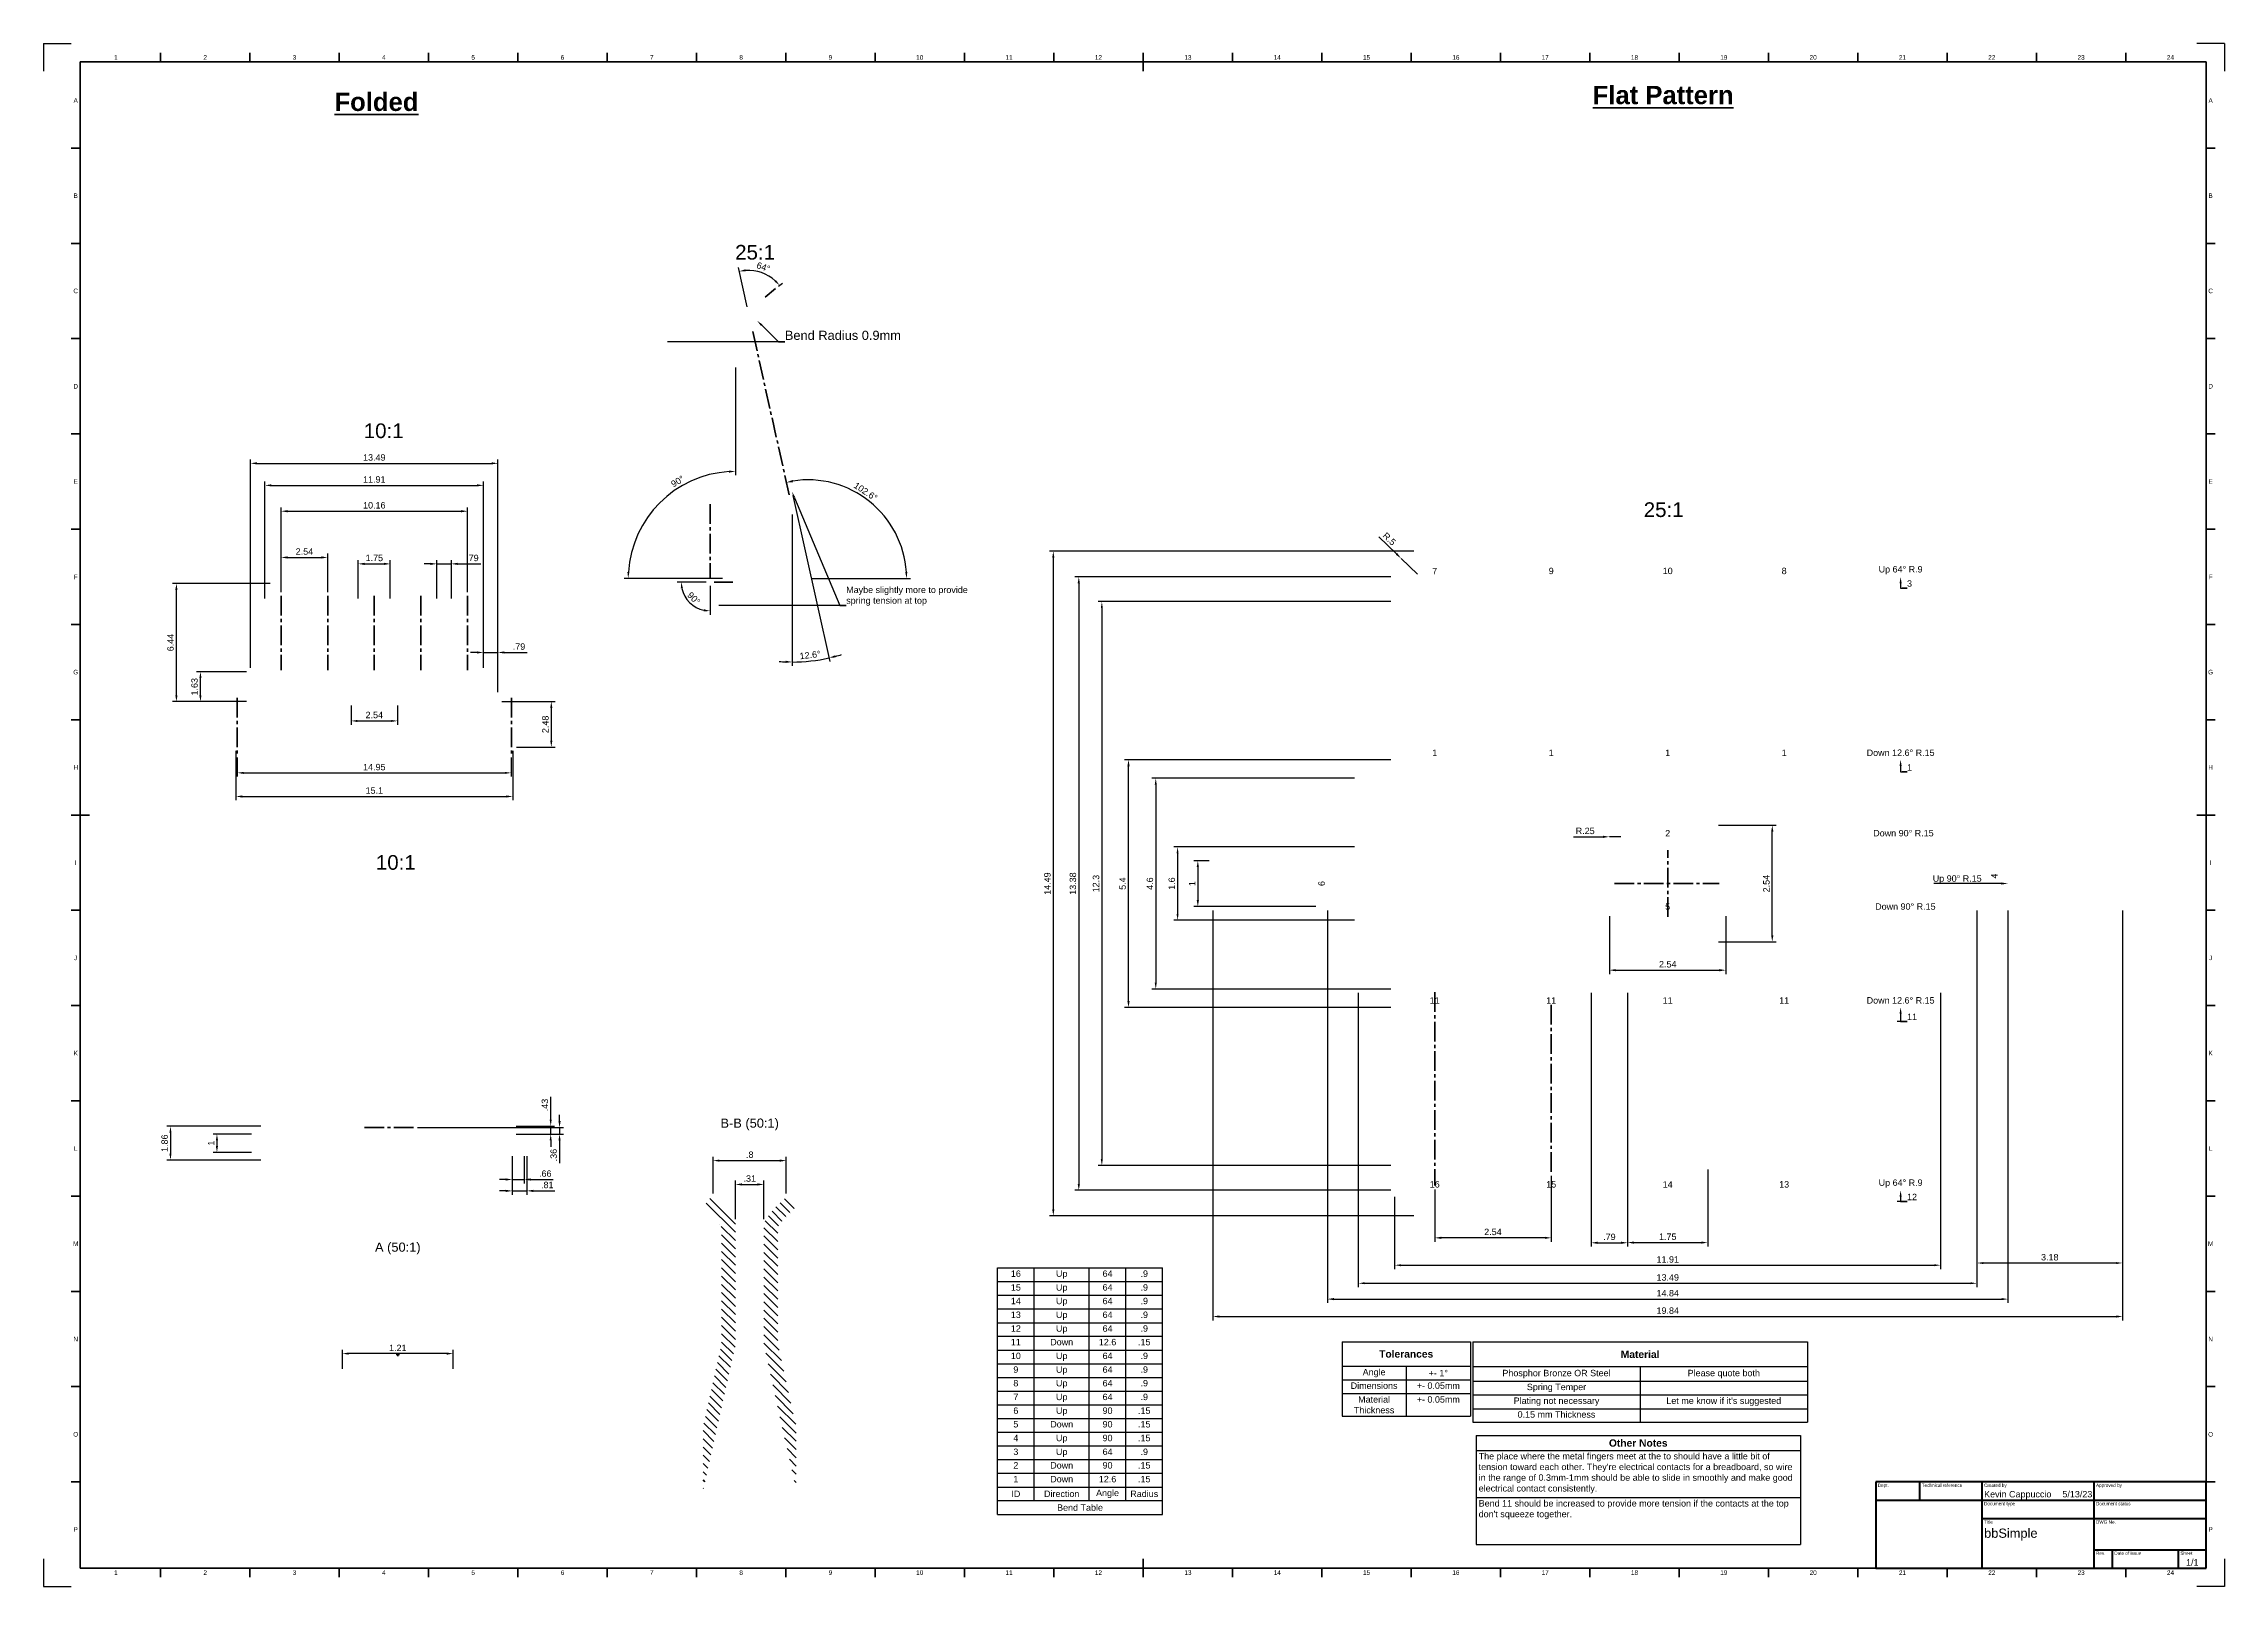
# Paper-space layout 'Sheet1' of a CAD drawing. Header units: millimetres. Extents: x 0 to 1189, y 0 to 841.
import ezdxf
from ezdxf import colors
from ezdxf.entities.mleader import LeaderData, LeaderLine
from ezdxf.enums import TextEntityAlignment as Align
from ezdxf.math import Vec2, Vec3

# ---------------------------------------------------------------- set-up
doc = ezdxf.new("R2010")
doc.units = ezdxf.units.MM
doc.header["$LTSCALE"] = 0.75
doc.linetypes.add('CENTER2', pattern=[28.575, 19.05, -3.175, 3.175, -3.175])
for name, color, linetype, lineweight in [('Bend Notes', 7, 'Continuous', 35), ('Bend Tables', 7, 'Continuous', 35), ('BendIds', 7, 'Continuous', 35), ('BORDER', 7, 'Continuous', 35), ('Custom Tables', 7, 'Continuous', 35), ('FD_Dimensions', 7, 'Continuous', 35), ('Hatching', 7, 'Continuous', 35), ('Leaders', 7, 'Continuous', 35), ('Notes', 7, 'Continuous', 35), ('Smart Centers', 7, 'CENTER2', 35), ('TITLEBLOCK', 7, 'Continuous', 50), ('View Labels', 7, 'Continuous', 35)]:
    doc.layers.add(name, color=color, linetype=linetype, lineweight=lineweight)
doc.styles.add('FusionTitle', font='Arial.ttf')
doc.styles.get("Standard").update_dxf_attribs({"font": 'Arial.ttf'})
doc.dimstyles.new('Dim-ISO-25', dxfattribs={"dimtxt": 3.5, "dimasz": 3.5, "dimexe": 2.1, "dimexo": 2.1, "dimgap": 1.4, "dimtad": 1, "dimzin": 12, "dimdsep": 46, "dimtxsty": 'Standard', "dimcen": 0, "dimazin": 3, "dimtp": 0.1, "dimtm": 0.1, "dimtfac": 0.714286, "dimtmove": 0, "dimatfit": 3, "dimfxl": 1, "dimtzin": 12, "dimarcsym": 0})

psp = doc.layouts.new('Sheet1')

# ---------------------------------------------------------------- texts
at = {"layer": 'Notes', "attachment_point": 1}
for s, width, heights, insert, char_height in [('{\\fArial|b1|i0|c0|p34;\\LFolded}', 188.71099, [0], (158.576, 814.289), 10), ('{\\fArial|b1|i0|c0|p34;\\LFlat Pattern}', 126.81828, [0], (844.578, 817.989), 10), ('25:1', 18.76714, [1.339], (377.032, 731.268), 8), ('10:1', 49.94317, [0], (174.531, 633.947), 8), ('25:1', 74.92857, [0], (872.416, 590.95), 8), ('10:1', 64.0722, [0], (181.141, 398.657), 8)]:
    psp.add_mtext_dynamic_manual_height_columns(s, width=width, gutter_width=17.5, heights=heights, dxfattribs=dict(at, insert=insert, char_height=char_height))
at = {"layer": 'View Labels', "char_height": 5, "attachment_point": 8}
for s, insert, width in [('B-B (50:1)', (384.96, 248.534), 33.56753), ('A (50:1)', (193.112, 180.92), 27.10437)]:
    psp.add_mtext(s, dxfattribs=dict(at, insert=insert, width=width))

# ---------------------------------------------------------------- blocks, each defined once
blk = doc.blocks.new('ISO_A0_SHEET')
at = {"layer": 'BORDER'}
for p, q in [((63.7, 836), (63.7, 831)), ((112.4, 836), (112.4, 831)), ((161.1, 836), (161.1, 831)), ((209.8, 836), (209.8, 831)), ((258.5, 836), (258.5, 831)), ((307.3, 836), (307.3, 831)), ((356, 836), (356, 831)), ((404.7, 836), (404.7, 831)), ((453.4, 836), (453.4, 831)), ((502.1, 836), (502.1, 831)), ((550.8, 836), (550.8, 831)), ((599.5, 836), (599.5, 826)), ((648.2, 836), (648.2, 831)), ((696.9, 836), (696.9, 831)), ((745.6, 836), (745.6, 831)), ((794.3, 836), (794.3, 831)), ((843, 836), (843, 831)), ((891.7, 836), (891.7, 831)), ((940.5, 836), (940.5, 831)), ((989.2, 836), (989.2, 831)), ((1037.9, 836), (1037.9, 831)), ((1086.6, 836), (1086.6, 831)), ((1135.3, 836), (1135.3, 831)), ((20, 831), (1179, 831)), ((20, 831), (20, 10)), ((1179, 831), (1179, 10)), ((15, 784.1), (20, 784.1)), ((1179, 784.1), (1184, 784.1)), ((15, 732.1), (20, 732.1)), ((1179, 732.1), (1184, 732.1)), ((15, 680.2), (20, 680.2)), ((1179, 680.2), (1184, 680.2)), ((15, 628.2), (20, 628.2)), ((1179, 628.2), (1184, 628.2)), ((15, 576.3), (20, 576.3)), ((1179, 576.3), (1184, 576.3)), ((15, 524.4), (20, 524.4)), ((1179, 524.4), (1184, 524.4)), ((15, 472.4), (20, 472.4)), ((1179, 472.4), (1184, 472.4)), ((15, 420.5), (25, 420.5)), ((1174, 420.5), (1184, 420.5)), ((15, 368.6), (20, 368.6)), ((1179, 368.6), (1184, 368.6)), ((15, 316.6), (20, 316.6)), ((1179, 316.6), (1184, 316.6)), ((15, 264.7), (20, 264.7)), ((1179, 264.7), (1184, 264.7)), ((15, 212.8), (20, 212.8)), ((1179, 212.8), (1184, 212.8)), ((15, 160.8), (20, 160.8)), ((1179, 160.8), (1184, 160.8)), ((15, 108.9), (20, 108.9)), ((1179, 108.9), (1184, 108.9)), ((15, 56.9), (20, 56.9)), ((1179, 56.9), (1184, 56.9)), ((599.5, 15), (599.5, 5)), ((20, 10), (1179, 10)), ((63.7, 10), (63.7, 5)), ((112.4, 10), (112.4, 5)), ((161.1, 10), (161.1, 5)), ((209.8, 10), (209.8, 5)), ((258.5, 10), (258.5, 5)), ((307.3, 10), (307.3, 5)), ((356, 10), (356, 5)), ((404.7, 10), (404.7, 5)), ((453.4, 10), (453.4, 5)), ((502.1, 10), (502.1, 5)), ((550.8, 10), (550.8, 5)), ((648.2, 10), (648.2, 5)), ((696.9, 10), (696.9, 5)), ((745.6, 10), (745.6, 5)), ((794.3, 10), (794.3, 5)), ((843, 10), (843, 5)), ((891.7, 10), (891.7, 5)), ((940.5, 10), (940.5, 5)), ((989.2, 10), (989.2, 5)), ((1037.9, 10), (1037.9, 5)), ((1086.6, 10), (1086.6, 5)), ((1135.3, 10), (1135.3, 5))]:
    blk.add_line(p, q, dxfattribs=at)
at = {"layer": 'Defpoints'}
for p, q in [((0, 841), (15, 841)), ((0, 841), (0, 826)), ((1189, 841), (1174, 841)), ((1189, 841), (1189, 826)), ((0, 15), (0, 0)), ((1189, 15), (1189, 0)), ((0, 0), (15, 0)), ((1189, 0), (1174, 0))]:
    blk.add_line(p, q, dxfattribs=at)
at = {"layer": 'BORDER', "style": 'FusionTitle'}
for s, p in [('1', (39.4, 833.5)), ('2', (88.1, 833.5)), ('3', (136.8, 833.5)), ('4', (185.5, 833.5)), ('5', (234.2, 833.5)), ('6', (282.9, 833.5)), ('7', (331.6, 833.5)), ('8', (380.3, 833.5)), ('9', (429, 833.5)), ('10', (477.7, 833.5)), ('11', (526.4, 833.5)), ('12', (575.1, 833.5)), ('13', (623.9, 833.5)), ('14', (672.6, 833.5)), ('15', (721.3, 833.5)), ('16', (770, 833.5)), ('17', (818.7, 833.5)), ('18', (867.4, 833.5)), ('19', (916.1, 833.5)), ('20', (964.8, 833.5)), ('21', (1013.5, 833.5)), ('22', (1062.2, 833.5)), ('23', (1110.9, 833.5)), ('24', (1159.6, 833.5)), ('A', (17.5, 810)), ('A', (1181.5, 810)), ('B', (17.5, 758.1)), ('B', (1181.5, 758.1)), ('C', (17.5, 706.2)), ('C', (1181.5, 706.2)), ('D', (17.5, 654.2)), ('D', (1181.5, 654.2)), ('E', (17.5, 602.3)), ('E', (1181.5, 602.3)), ('F', (17.5, 550.3)), ('F', (1181.5, 550.3)), ('G', (17.5, 498.4)), ('G', (1181.5, 498.4)), ('H', (17.5, 446.5)), ('H', (1181.5, 446.5)), ('I', (17.5, 394.5)), ('I', (1181.5, 394.5)), ('J', (17.5, 342.6)), ('J', (1181.5, 342.6)), ('K', (17.5, 290.7)), ('K', (1181.5, 290.7)), ('L', (17.5, 238.7)), ('L', (1181.5, 238.7)), ('M', (17.5, 186.8)), ('M', (1181.5, 186.8)), ('N', (17.5, 134.8)), ('N', (1181.5, 134.8)), ('O', (17.5, 82.9)), ('O', (1181.5, 82.9)), ('P', (17.5, 31)), ('P', (1181.5, 31)), ('1', (39.4, 7.5)), ('2', (88.1, 7.5)), ('3', (136.8, 7.5)), ('4', (185.5, 7.5)), ('5', (234.2, 7.5)), ('6', (282.9, 7.5)), ('7', (331.6, 7.5)), ('8', (380.3, 7.5)), ('9', (429, 7.5)), ('10', (477.7, 7.5)), ('11', (526.4, 7.5)), ('12', (575.1, 7.5)), ('13', (623.9, 7.5)), ('14', (672.6, 7.5)), ('15', (721.3, 7.5)), ('16', (770, 7.5)), ('17', (818.7, 7.5)), ('18', (867.4, 7.5)), ('19', (916.1, 7.5)), ('20', (964.8, 7.5)), ('21', (1013.5, 7.5)), ('22', (1062.2, 7.5)), ('23', (1110.9, 7.5)), ('24', (1159.6, 7.5))]:
    blk.add_text(s, height=2.5, dxfattribs=at).set_placement(p, align=Align.MIDDLE)
blk = doc.blocks.new('ISO_TITLEBLOCK')
at = {"layer": 'TITLEBLOCK'}
for p, q in [((0, 47), (-180, 47)), ((-180, 47), (-180, 0)), ((-180, 37), (0, 37)), ((-156, 37), (-156, 47)), ((-122, 0), (-122, 47)), ((-61, 0), (-61, 47)), ((0, 0), (0, 47)), ((-122, 27), (0, 27)), ((-180, 0), (0, 0)), ((-61, 10), (0, 10)), ((-51, 0), (-51, 10)), ((-15, 0), (-15, 10))]:
    blk.add_line(p, q, dxfattribs=at)
at = {"layer": 'TITLEBLOCK', "style": 'FusionTitle'}
for s, p in [('Dept.', (-179, 46)), ('Technical reference', (-155, 46)), ('Created by', (-121, 46)), ('Document type', (-121, 36)), ('Approved by', (-60, 46)), ('Document status', (-60, 36)), ('Title', (-121, 26)), ('DWG No.', (-60, 26)), ('Rev.', (-60, 9)), ('Date of issue', (-50, 9)), ('Sheet', (-14, 9))]:
    blk.add_text(s, height=1.8, dxfattribs=at).set_placement(p, align=Align.TOP_LEFT)
for tag, height, p in [('DEPT', 3.5, (-179, 42)), ('TECHNICAL_REFERENCE', 3.5, (-155, 42)), ('CREATED_BY', 3.5, (-121, 42)), ('APPROVED_BY', 3.5, (-60, 42)), ('DOCUMENT_TYPE', 3.5, (-121, 32)), ('DOCUMENT_STATUS', 3.5, (-60, 32)), ('TITLE_1', 5, (-121, 21.5)), ('TITLE_2', 5, (-121, 14)), ('TITLE_3', 5, (-121, 6.5)), ('DATE_OF_ISSUE', 3.5, (-50, 5))]:
    blk.add_attdef(tag, text='', height=height, dxfattribs=at).set_placement(p, align=Align.TOP_LEFT)
for tag, p in [('CREATED_DATE', (-62, 42)), ('APPROVED_DATE', (-0.99, 42))]:
    blk.add_attdef(tag, text='', height=3.5, dxfattribs=at).set_placement(p, align=Align.TOP_RIGHT)
for tag, height, p in [('DRAWING_NUMBER', 5, (-30.5, 19.75)), ('REV', 3.5, (-56, 4.85)), ('SHEET', 3.5, (-7.5, 4.85))]:
    blk.add_attdef(tag, text='', height=height, dxfattribs=at).set_placement(p, align=Align.TOP_CENTER)
blk = doc.blocks.new('*U25')
at = {"layer": 'Smart Centers', "color": 0, "ltscale": 0.75, "transparency": 16777216}
blk.add_line((0, 15.2), (0, -15.2), dxfattribs=at)
blk = doc.blocks.new('*U26')
at = {"layer": 'Smart Centers', "color": 0, "ltscale": 0.75, "transparency": 16777216}
blk.add_line((0, 15.2), (0, -15.2), dxfattribs=at)
blk = doc.blocks.new('*U27')
at = {"layer": 'Smart Centers', "color": 0, "ltscale": 0.75, "transparency": 16777216}
blk.add_line((0, 20.2), (0, -20.2), dxfattribs=at)
blk = doc.blocks.new('*U28')
at = {"layer": 'Smart Centers', "color": 0, "ltscale": 0.75, "transparency": 16777216}
blk.add_line((0, 20.2), (0, -20.2), dxfattribs=at)
blk = doc.blocks.new('*U29')
at = {"layer": 'Smart Centers', "color": 0, "ltscale": 0.75, "transparency": 16777216}
blk.add_line((0, 20.2), (0, -20.2), dxfattribs=at)
blk = doc.blocks.new('*U30')
at = {"layer": 'Smart Centers', "color": 0, "ltscale": 0.75, "transparency": 16777216}
blk.add_line((0, 20.2), (0, -20.2), dxfattribs=at)
blk = doc.blocks.new('*U31')
at = {"layer": 'Smart Centers', "color": 0, "ltscale": 0.75, "transparency": 16777216}
blk.add_line((0, 20.2), (0, -20.2), dxfattribs=at)
blk = doc.blocks.new('*D32')
at = {"layer": 'Defpoints', "color": 0, "transparency": 16777216}
for p in [(105.5, 454), (255, 454), (255, 443.5)]:
    blk.add_point(p, dxfattribs=at)
at = {"layer": 'FD_Dimensions', "color": 0, "lineweight": -2, "transparency": 16777216}
for p, q in [((105.5, 451.9), (105.5, 441.4)), ((255, 451.9), (255, 441.4)), ((109, 443.5), (251.5, 443.5))]:
    blk.add_line(p, q, dxfattribs=at)
at = {"layer": 'FD_Dimensions', "color": 0, "transparency": 16777216}
for points in [[(109, 444), (109, 442.9), (105.5, 443.5)], [(251.5, 444), (251.5, 442.9), (255, 443.5)]]:
    blk.add_solid(points, dxfattribs=at)
at = {"layer": 'FD_Dimensions', "color": 0, "transparency": 16777216, "insert": (180.3, 446.6), "char_height": 3.5, "attachment_point": 5}
blk.add_mtext('14.95', dxfattribs=at)
blk = doc.blocks.new('*D33')
at = {"layer": 'Defpoints', "color": 0, "transparency": 16777216}
for p in [(167.6, 482.3), (193, 482.3), (193, 471.8)]:
    blk.add_point(p, dxfattribs=at)
at = {"layer": 'FD_Dimensions', "color": 0, "lineweight": -2, "transparency": 16777216}
for p, q in [((167.6, 480.2), (167.6, 469.7)), ((193, 480.2), (193, 469.7)), ((171.1, 471.8), (189.5, 471.8))]:
    blk.add_line(p, q, dxfattribs=at)
at = {"layer": 'FD_Dimensions', "color": 0, "transparency": 16777216}
for points in [[(171.1, 472.3), (171.1, 471.2), (167.6, 471.8)], [(189.5, 472.3), (189.5, 471.2), (193, 471.8)]]:
    blk.add_solid(points, dxfattribs=at)
at = {"layer": 'FD_Dimensions', "color": 0, "transparency": 16777216, "insert": (180.3, 475), "char_height": 3.5, "attachment_point": 5}
blk.add_mtext('2.54', dxfattribs=at)
blk = doc.blocks.new('*D34')
at = {"layer": 'Defpoints', "color": 0, "transparency": 16777216}
for p in [(154.9, 560.9), (129.5, 539.9), (154.9, 539.9)]:
    blk.add_point(p, dxfattribs=at)
at = {"layer": 'FD_Dimensions', "color": 0, "lineweight": -2, "transparency": 16777216}
for p, q in [((129.5, 542), (129.5, 563)), ((133, 560.9), (151.4, 560.9)), ((154.9, 542), (154.9, 563))]:
    blk.add_line(p, q, dxfattribs=at)
at = {"layer": 'FD_Dimensions', "color": 0, "transparency": 16777216}
for points in [[(133, 561.5), (133, 560.3), (129.5, 560.9)], [(151.4, 561.5), (151.4, 560.3), (154.9, 560.9)]]:
    blk.add_solid(points, dxfattribs=at)
at = {"layer": 'FD_Dimensions', "color": 0, "transparency": 16777216, "insert": (142.2, 564.1), "char_height": 3.5, "attachment_point": 5}
blk.add_mtext('2.54', dxfattribs=at)
blk = doc.blocks.new('*D35')
at = {"layer": 'Defpoints', "color": 0, "transparency": 16777216}
for p in [(189, 557.4), (171.5, 536.4), (189, 536.4)]:
    blk.add_point(p, dxfattribs=at)
at = {"layer": 'FD_Dimensions', "color": 0, "lineweight": -2, "transparency": 16777216}
for p, q in [((171.5, 538.5), (171.5, 559.5)), ((189, 538.5), (189, 559.5)), ((175, 557.4), (185.5, 557.4))]:
    blk.add_line(p, q, dxfattribs=at)
at = {"layer": 'FD_Dimensions', "color": 0, "transparency": 16777216}
for points in [[(175, 558), (175, 556.8), (171.5, 557.4)], [(185.5, 558), (185.5, 556.8), (189, 557.4)]]:
    blk.add_solid(points, dxfattribs=at)
at = {"layer": 'FD_Dimensions', "color": 0, "transparency": 16777216, "insert": (180.3, 560.6), "char_height": 3.5, "attachment_point": 5}
blk.add_mtext('1.75', dxfattribs=at)
blk = doc.blocks.new('*D36')
at = {"layer": 'Defpoints', "color": 0, "transparency": 16777216}
for p in [(222.3, 557.4), (214.4, 536.4), (222.3, 536.4)]:
    blk.add_point(p, dxfattribs=at)
at = {"layer": 'FD_Dimensions', "color": 0, "lineweight": -2, "transparency": 16777216}
for p, q in [((214.4, 538.5), (214.4, 559.5)), ((222.3, 538.5), (222.3, 559.5)), ((210.9, 557.4), (207.4, 557.4)), ((214.4, 557.4), (222.3, 557.4)), ((225.8, 557.4), (238.3, 557.4))]:
    blk.add_line(p, q, dxfattribs=at)
at = {"layer": 'FD_Dimensions', "color": 0, "transparency": 16777216}
for points in [[(210.9, 558), (210.9, 556.8), (214.4, 557.4)], [(225.8, 558), (225.8, 556.8), (222.3, 557.4)]]:
    blk.add_solid(points, dxfattribs=at)
at = {"layer": 'FD_Dimensions', "color": 0, "transparency": 16777216, "insert": (233.8, 560.6), "char_height": 3.5, "attachment_point": 5}
blk.add_mtext('.79', dxfattribs=at)
blk = doc.blocks.new('*D37')
at = {"layer": 'Defpoints', "color": 0, "transparency": 16777216}
for p in [(231.1, 586.1), (129.5, 539.9), (231.1, 539.9)]:
    blk.add_point(p, dxfattribs=at)
at = {"layer": 'FD_Dimensions', "color": 0, "lineweight": -2, "transparency": 16777216}
for p, q in [((129.5, 542), (129.5, 588.2)), ((133, 586.1), (227.6, 586.1)), ((231.1, 542), (231.1, 588.2))]:
    blk.add_line(p, q, dxfattribs=at)
at = {"layer": 'FD_Dimensions', "color": 0, "transparency": 16777216}
for points in [[(133, 586.7), (133, 585.5), (129.5, 586.1)], [(227.6, 586.7), (227.6, 585.5), (231.1, 586.1)]]:
    blk.add_solid(points, dxfattribs=at)
at = {"layer": 'FD_Dimensions', "color": 0, "transparency": 16777216, "insert": (180.3, 589.3), "char_height": 3.5, "attachment_point": 5}
blk.add_mtext('10.16', dxfattribs=at)
blk = doc.blocks.new('*D38')
at = {"layer": 'Defpoints', "color": 0, "transparency": 16777216}
for p in [(239.8, 600.2), (120.7, 536.4), (239.8, 503)]:
    blk.add_point(p, dxfattribs=at)
at = {"layer": 'FD_Dimensions', "color": 0, "lineweight": -2, "transparency": 16777216}
for p, q in [((120.7, 538.5), (120.7, 602.3)), ((124.2, 600.2), (236.3, 600.2)), ((239.8, 505.1), (239.8, 602.3))]:
    blk.add_line(p, q, dxfattribs=at)
at = {"layer": 'FD_Dimensions', "color": 0, "transparency": 16777216}
for points in [[(124.2, 600.8), (124.2, 599.6), (120.7, 600.2)], [(236.3, 600.8), (236.3, 599.6), (239.8, 600.2)]]:
    blk.add_solid(points, dxfattribs=at)
at = {"layer": 'FD_Dimensions', "color": 0, "transparency": 16777216, "insert": (180.3, 603.4), "char_height": 3.5, "attachment_point": 5}
blk.add_mtext('11.91', dxfattribs=at)
blk = doc.blocks.new('*D39')
at = {"layer": 'Defpoints', "color": 0, "transparency": 16777216}
for p in [(247.7, 509.1), (239.8, 498.6), (247.7, 498.6)]:
    blk.add_point(p, dxfattribs=at)
at = {"layer": 'FD_Dimensions', "color": 0, "lineweight": -2, "transparency": 16777216}
for p, q in [((236.3, 509.1), (232.8, 509.1)), ((239.8, 500.7), (239.8, 511.2)), ((239.8, 509.1), (247.7, 509.1)), ((247.7, 500.7), (247.7, 511.2)), ((251.2, 509.1), (263.7, 509.1))]:
    blk.add_line(p, q, dxfattribs=at)
at = {"layer": 'FD_Dimensions', "color": 0, "transparency": 16777216}
for points in [[(236.3, 509.7), (236.3, 508.5), (239.8, 509.1)], [(251.2, 509.7), (251.2, 508.5), (247.7, 509.1)]]:
    blk.add_solid(points, dxfattribs=at)
at = {"layer": 'FD_Dimensions', "color": 0, "transparency": 16777216, "insert": (259.2, 512.3), "char_height": 3.5, "attachment_point": 5}
blk.add_mtext('.79', dxfattribs=at)
blk = doc.blocks.new('*D40')
at = {"layer": 'Defpoints', "color": 0, "transparency": 16777216}
for p in [(247.7, 612.2), (112.8, 498.6), (247.7, 485.3)]:
    blk.add_point(p, dxfattribs=at)
at = {"layer": 'FD_Dimensions', "color": 0, "lineweight": -2, "transparency": 16777216}
for p, q in [((112.8, 500.7), (112.8, 614.3)), ((116.3, 612.2), (244.2, 612.2)), ((247.7, 487.4), (247.7, 614.3))]:
    blk.add_line(p, q, dxfattribs=at)
at = {"layer": 'FD_Dimensions', "color": 0, "transparency": 16777216}
for points in [[(116.3, 612.8), (116.3, 611.6), (112.8, 612.2)], [(244.2, 612.8), (244.2, 611.6), (247.7, 612.2)]]:
    blk.add_solid(points, dxfattribs=at)
at = {"layer": 'FD_Dimensions', "color": 0, "transparency": 16777216, "insert": (180.3, 615.4), "char_height": 3.5, "attachment_point": 5}
blk.add_mtext('13.49', dxfattribs=at)
blk = doc.blocks.new('*D41')
at = {"layer": 'Defpoints', "color": 0, "transparency": 16777216}
for p in [(120.6, 250.9), (69.2, 232.3), (120.6, 232.3)]:
    blk.add_point(p, dxfattribs=at)
at = {"layer": 'FD_Dimensions', "color": 0, "lineweight": -2, "transparency": 16777216}
for p, q in [((118.5, 250.9), (67.1, 250.9)), ((69.2, 247.4), (69.2, 235.8)), ((118.5, 232.3), (67.1, 232.3))]:
    blk.add_line(p, q, dxfattribs=at)
at = {"layer": 'FD_Dimensions', "color": 0, "transparency": 16777216}
for points in [[(68.6, 247.4), (69.7, 247.4), (69.2, 250.9)], [(68.6, 235.8), (69.7, 235.8), (69.2, 232.3)]]:
    blk.add_solid(points, dxfattribs=at)
at = {"layer": 'FD_Dimensions', "color": 0, "transparency": 16777216, "insert": (66, 241.6), "char_height": 3.5, "attachment_point": 5, "rotation": 90}
blk.add_mtext('1.86', dxfattribs=at)
blk = doc.blocks.new('*D42')
at = {"layer": 'Defpoints', "color": 0, "transparency": 16777216}
for p in [(115.5, 246.6), (94.5, 236.6), (115.5, 236.6)]:
    blk.add_point(p, dxfattribs=at)
at = {"layer": 'FD_Dimensions', "color": 0, "lineweight": -2, "transparency": 16777216}
for p, q in [((113.4, 246.6), (92.4, 246.6)), ((94.5, 243.1), (94.5, 240.1)), ((113.4, 236.6), (92.4, 236.6))]:
    blk.add_line(p, q, dxfattribs=at)
at = {"layer": 'FD_Dimensions', "color": 0, "transparency": 16777216}
for points in [[(93.9, 243.1), (95.1, 243.1), (94.5, 246.6)], [(93.9, 240.1), (95.1, 240.1), (94.5, 236.6)]]:
    blk.add_solid(points, dxfattribs=at)
at = {"layer": 'FD_Dimensions', "color": 0, "transparency": 16777216, "insert": (91.4, 241.6), "char_height": 3.5, "attachment_point": 5, "rotation": 90}
blk.add_mtext('1', dxfattribs=at)
blk = doc.blocks.new('*D43')
at = {"layer": 'Defpoints', "color": 0, "transparency": 16777216}
for p in [(255.5, 250.9), (276.5, 250.9), (255.5, 246.6)]:
    blk.add_point(p, dxfattribs=at)
at = {"layer": 'FD_Dimensions', "color": 0, "lineweight": -2, "transparency": 16777216}
for p, q in [((276.5, 254.4), (276.5, 266.8)), ((257.6, 250.9), (278.6, 250.9)), ((276.5, 246.6), (276.5, 250.9)), ((257.6, 246.6), (278.6, 246.6)), ((276.5, 243.1), (276.5, 239.6))]:
    blk.add_line(p, q, dxfattribs=at)
at = {"layer": 'FD_Dimensions', "color": 0, "transparency": 16777216}
for points in [[(275.9, 254.4), (277, 254.4), (276.5, 250.9)], [(275.9, 243.1), (277, 243.1), (276.5, 246.6)]]:
    blk.add_solid(points, dxfattribs=at)
at = {"layer": 'FD_Dimensions', "color": 0, "transparency": 16777216, "insert": (273.3, 262.4), "char_height": 3.5, "attachment_point": 5, "rotation": 90}
blk.add_mtext('.43', dxfattribs=at)
blk = doc.blocks.new('*U44')
at = {"layer": 'Smart Centers', "color": 0, "ltscale": 0.75, "transparency": 16777216}
blk.add_line((13.7, 0), (-13.7, 0), dxfattribs=at)
blk = doc.blocks.new('*D45')
at = {"layer": 'Defpoints', "color": 0, "transparency": 16777216}
for p in [(201.7, 250.1), (255.5, 246.6), (281.3, 246.6)]:
    blk.add_point(p, dxfattribs=at)
at = {"layer": 'FD_Dimensions', "color": 0, "lineweight": -2, "transparency": 16777216}
for p, q in [((203.8, 250.1), (283.4, 250.1)), ((281.3, 253.6), (281.3, 257.1)), ((281.3, 250.1), (281.3, 246.6)), ((257.6, 246.6), (283.4, 246.6)), ((281.3, 243.1), (281.3, 230.7))]:
    blk.add_line(p, q, dxfattribs=at)
at = {"layer": 'FD_Dimensions', "color": 0, "transparency": 16777216}
for points in [[(280.7, 253.6), (281.9, 253.6), (281.3, 250.1)], [(280.7, 243.1), (281.9, 243.1), (281.3, 246.6)]]:
    blk.add_solid(points, dxfattribs=at)
at = {"layer": 'FD_Dimensions', "color": 0, "transparency": 16777216, "insert": (278.1, 235.1), "char_height": 3.5, "attachment_point": 5, "rotation": 90}
blk.add_mtext('.36', dxfattribs=at)
blk = doc.blocks.new('*D46')
at = {"layer": 'Defpoints', "color": 0, "transparency": 16777216}
for p in [(255.5, 236.6), (263.5, 236.6), (263.5, 215.6)]:
    blk.add_point(p, dxfattribs=at)
at = {"layer": 'FD_Dimensions', "color": 0, "lineweight": -2, "transparency": 16777216}
for p, q in [((255.5, 234.5), (255.5, 213.5)), ((263.5, 234.5), (263.5, 213.5)), ((252, 215.6), (248.5, 215.6)), ((255.5, 215.6), (263.5, 215.6)), ((267, 215.6), (278.8, 215.6))]:
    blk.add_line(p, q, dxfattribs=at)
at = {"layer": 'FD_Dimensions', "color": 0, "transparency": 16777216}
for points in [[(252, 216.2), (252, 215), (255.5, 215.6)], [(267, 216.2), (267, 215), (263.5, 215.6)]]:
    blk.add_solid(points, dxfattribs=at)
at = {"layer": 'FD_Dimensions', "color": 0, "transparency": 16777216, "insert": (274.6, 218.8), "char_height": 3.5, "attachment_point": 5, "rotation": 0.0001}
blk.add_mtext('.81', dxfattribs=at)
blk = doc.blocks.new('*D47')
at = {"layer": 'Defpoints', "color": 0, "transparency": 16777216}
for p in [(255.5, 236.6), (262, 236.6), (262, 221.8)]:
    blk.add_point(p, dxfattribs=at)
at = {"layer": 'FD_Dimensions', "color": 0, "lineweight": -2, "transparency": 16777216}
for p, q in [((255.5, 234.5), (255.5, 219.7)), ((262, 234.5), (262, 219.7)), ((252, 221.8), (248.5, 221.8)), ((255.5, 221.8), (262, 221.8)), ((265.5, 221.8), (277.9, 221.8))]:
    blk.add_line(p, q, dxfattribs=at)
at = {"layer": 'FD_Dimensions', "color": 0, "transparency": 16777216}
for points in [[(252, 222.4), (252, 221.2), (255.5, 221.8)], [(265.5, 222.4), (265.5, 221.2), (262, 221.8)]]:
    blk.add_solid(points, dxfattribs=at)
at = {"layer": 'FD_Dimensions', "color": 0, "transparency": 16777216, "insert": (273.5, 225), "char_height": 3.5, "attachment_point": 5}
blk.add_mtext('.66', dxfattribs=at)
blk = doc.blocks.new('*D48')
at = {"layer": 'Defpoints', "color": 0, "transparency": 16777216}
for p in [(247.7, 482.3), (255.8, 457.5), (276.8, 457.5)]:
    blk.add_point(p, dxfattribs=at)
at = {"layer": 'FD_Dimensions', "color": 0, "lineweight": -2, "transparency": 16777216}
for p, q in [((249.8, 482.3), (278.9, 482.3)), ((276.8, 478.8), (276.8, 461)), ((257.9, 457.5), (278.9, 457.5))]:
    blk.add_line(p, q, dxfattribs=at)
at = {"layer": 'FD_Dimensions', "color": 0, "transparency": 16777216}
for points in [[(276.2, 478.8), (277.4, 478.8), (276.8, 482.3)], [(276.2, 461), (277.4, 461), (276.8, 457.5)]]:
    blk.add_solid(points, dxfattribs=at)
at = {"layer": 'FD_Dimensions', "color": 0, "transparency": 16777216, "insert": (273.6, 469.9), "char_height": 3.5, "attachment_point": 5, "rotation": 90}
blk.add_mtext('2.48', dxfattribs=at)
blk = doc.blocks.new('*D49')
at = {"layer": 'Defpoints', "color": 0, "transparency": 16777216}
for p in [(85.5, 498.6), (112.8, 498.6), (112.8, 482.3)]:
    blk.add_point(p, dxfattribs=at)
at = {"layer": 'FD_Dimensions', "color": 0, "lineweight": -2, "transparency": 16777216}
for p, q in [((110.7, 498.6), (83.4, 498.6)), ((85.5, 485.8), (85.5, 495.1)), ((110.7, 482.3), (83.4, 482.3))]:
    blk.add_line(p, q, dxfattribs=at)
at = {"layer": 'FD_Dimensions', "color": 0, "transparency": 16777216}
for points in [[(84.9, 495.1), (86.1, 495.1), (85.5, 498.6)], [(84.9, 485.8), (86.1, 485.8), (85.5, 482.3)]]:
    blk.add_solid(points, dxfattribs=at)
at = {"layer": 'FD_Dimensions', "color": 0, "transparency": 16777216, "insert": (82.3, 490.4), "char_height": 3.5, "attachment_point": 5, "rotation": 90}
blk.add_mtext('1.63', dxfattribs=at)
blk = doc.blocks.new('*D50')
at = {"layer": 'Defpoints', "color": 0, "transparency": 16777216}
for p in [(72.4, 546.7), (125.7, 546.7), (112.8, 482.3)]:
    blk.add_point(p, dxfattribs=at)
at = {"layer": 'FD_Dimensions', "color": 0, "lineweight": -2, "transparency": 16777216}
for p, q in [((123.6, 546.7), (70.3, 546.7)), ((72.4, 485.8), (72.4, 543.2)), ((110.7, 482.3), (70.3, 482.3))]:
    blk.add_line(p, q, dxfattribs=at)
at = {"layer": 'FD_Dimensions', "color": 0, "transparency": 16777216}
for points in [[(71.8, 543.2), (73, 543.2), (72.4, 546.7)], [(71.8, 485.8), (73, 485.8), (72.4, 482.3)]]:
    blk.add_solid(points, dxfattribs=at)
at = {"layer": 'FD_Dimensions', "color": 0, "transparency": 16777216, "insert": (69.2, 514.5), "char_height": 3.5, "attachment_point": 5, "rotation": 90}
blk.add_mtext('6.44', dxfattribs=at)
blk = doc.blocks.new('*U56')
at = {"layer": 'Smart Centers', "color": 0, "linetype": 'Continuous', "ltscale": 0.75, "transparency": 16777216}
for p, q in [((-0.9, 0), (0.9, 0)), ((0, -0.9), (0, 0.9))]:
    blk.add_line(p, q, dxfattribs=at)
blk = doc.blocks.new('*D60')
at = {"layer": 'Defpoints', "color": 0, "transparency": 16777216}
for p in [(392.7, 219.1), (377.2, 198.1), (392.7, 198.1)]:
    blk.add_point(p, dxfattribs=at)
at = {"layer": 'FD_Dimensions', "color": 0, "lineweight": -2, "transparency": 16777216}
for p, q in [((377.2, 200.2), (377.2, 221.2)), ((380.7, 219.1), (389.2, 219.1)), ((392.7, 200.2), (392.7, 221.2))]:
    blk.add_line(p, q, dxfattribs=at)
at = {"layer": 'FD_Dimensions', "color": 0, "transparency": 16777216}
for points in [[(380.7, 219.7), (380.7, 218.5), (377.2, 219.1)], [(389.2, 219.7), (389.2, 218.5), (392.7, 219.1)]]:
    blk.add_solid(points, dxfattribs=at)
at = {"layer": 'FD_Dimensions', "color": 0, "transparency": 16777216, "insert": (385, 222.3), "char_height": 3.5, "attachment_point": 5, "rotation": 0.0001}
blk.add_mtext('.31', dxfattribs=at)
blk = doc.blocks.new('*D61')
at = {"layer": 'Defpoints', "color": 0, "transparency": 16777216}
for p in [(404.9, 232.1), (365, 212.1), (404.9, 212.1)]:
    blk.add_point(p, dxfattribs=at)
at = {"layer": 'FD_Dimensions', "color": 0, "lineweight": -2, "transparency": 16777216}
for p, q in [((365, 214.2), (365, 234.2)), ((368.5, 232.1), (401.4, 232.1)), ((404.9, 214.2), (404.9, 234.2))]:
    blk.add_line(p, q, dxfattribs=at)
at = {"layer": 'FD_Dimensions', "color": 0, "transparency": 16777216}
for points in [[(368.5, 232.7), (368.5, 231.5), (365, 232.1)], [(401.4, 232.7), (401.4, 231.5), (404.9, 232.1)]]:
    blk.add_solid(points, dxfattribs=at)
at = {"layer": 'FD_Dimensions', "color": 0, "transparency": 16777216, "insert": (385, 235.3), "char_height": 3.5, "attachment_point": 5}
blk.add_mtext('.8', dxfattribs=at)
blk = doc.blocks.new('*D64')
at = {"layer": 'Defpoints', "color": 0, "transparency": 16777216}
for p in [(389.2, 681), (407.9, 597.4), (408.1, 595.8), (408.1, 586.4), (414.9, 504.2)]:
    blk.add_point(p, dxfattribs=at)
at = {"layer": 'FD_Dimensions', "color": 0, "lineweight": -2, "transparency": 16777216}
for p, q in [((408.5, 594.6), (428.7, 504.1)), ((408.1, 584.3), (408.1, 501.8))]:
    blk.add_line(p, q, dxfattribs=at)
for start, end in [(265.6729, 267.8364), (270, 282.6), (284.7636, 286.9271)]:
    blk.add_arc((408.1, 596.6), 92.7, start, end, dxfattribs=at)
at = {"layer": 'FD_Dimensions', "color": 0, "transparency": 16777216}
for points in [[(404.6, 504.6), (404.6, 503.4), (408.1, 503.9)], [(431.8, 506.4), (431.6, 507.6), (428.3, 506.2)]]:
    blk.add_solid(points, dxfattribs=at)
at = {"layer": 'FD_Dimensions', "color": 0, "transparency": 16777216, "insert": (417.9, 507.7), "char_height": 3.5, "attachment_point": 5, "rotation": 6.3}
blk.add_mtext('12.6°', dxfattribs=at)
blk = doc.blocks.new('*U65')
at = {"layer": 'Smart Centers', "color": 0, "ltscale": 0.75, "transparency": 16777216}
blk.add_line((2.8, 2.3), (-2.8, -2.3), dxfattribs=at)
blk = doc.blocks.new('*U66')
at = {"layer": 'Smart Centers', "color": 0, "ltscale": 0.75, "transparency": 16777216}
blk.add_line((-10.1, 45.2), (10.1, -45.2), dxfattribs=at)
blk = doc.blocks.new('*D67')
at = {"layer": 'Defpoints', "color": 0, "transparency": 16777216}
for p in [(395.1, 714.5), (393.4, 702.9), (399.1, 707.4), (386.6, 684), (406.8, 593.6)]:
    blk.add_point(p, dxfattribs=at)
at = {"layer": 'FD_Dimensions', "color": 0, "lineweight": -2, "transparency": 16777216}
for p, q in [((383.6, 697.5), (378.8, 719)), ((400.7, 708.7), (402.9, 710.5))]:
    blk.add_line(p, q, dxfattribs=at)
blk.add_arc((384.1, 695.4), 22, 47.7107, 93.4864, dxfattribs=at)
at = {"layer": 'FD_Dimensions', "color": 0, "transparency": 16777216}
for points in [[(382.8, 716.8), (382.6, 718), (379.3, 716.9)], [(399.3, 712.1), (398.5, 711.3), (401.3, 709.2)]]:
    blk.add_solid(points, dxfattribs=at)
at = {"layer": 'FD_Dimensions', "color": 0, "transparency": 16777216, "insert": (392.4, 719.2), "char_height": 3.5, "attachment_point": 5, "rotation": 340.5985}
blk.add_mtext('64°', dxfattribs=at)
blk = doc.blocks.new('*U68')
at = {"layer": 'Smart Centers', "color": 0, "ltscale": 0.75, "transparency": 16777216}
blk.add_line((0, 20.1), (0, -20.1), dxfattribs=at)
blk = doc.blocks.new('*U69')
at = {"layer": 'Smart Centers', "color": 0, "ltscale": 0.75, "transparency": 16777216}
blk.add_line((-5.1, 0), (5.1, 0), dxfattribs=at)
blk = doc.blocks.new('*D70')
at = {"layer": 'Defpoints', "color": 0, "transparency": 16777216}
for p in [(363.4, 589.9), (363.4, 549.6), (365.6, 547.5), (375.8, 547.5), (349.7, 539.6)]:
    blk.add_point(p, dxfattribs=at)
at = {"layer": 'FD_Dimensions', "color": 0, "lineweight": -2, "transparency": 16777216}
for p, q in [((361.3, 547.5), (345.5, 547.5)), ((363.4, 545.4), (363.4, 529.6))]:
    blk.add_line(p, q, dxfattribs=at)
blk.add_arc((363.4, 547.5), 15.8, 192.7173, 257.2827, dxfattribs=at)
at = {"layer": 'FD_Dimensions', "color": 0, "transparency": 16777216}
for points in [[(347.4, 544), (348.6, 544.1), (347.6, 547.5)], [(360, 532.7), (359.9, 531.5), (363.4, 531.7)]]:
    blk.add_solid(points, dxfattribs=at)
at = {"layer": 'FD_Dimensions', "color": 0, "transparency": 16777216, "insert": (354.5, 538.6), "char_height": 3.5, "attachment_point": 5, "rotation": 315}
blk.add_mtext('90°', dxfattribs=at)
blk = doc.blocks.new('*D75')
at = {"layer": 'Defpoints', "color": 0, "transparency": 16777216}
for p in [(740.1, 560.4), (749.1, 551.8)]:
    blk.add_point(p, dxfattribs=at)
at = {"layer": 'FD_Dimensions', "color": 0, "lineweight": -2, "transparency": 16777216}
for p, q in [((728, 572.1), (737.6, 562.9)), ((749.1, 551.8), (740.1, 560.4))]:
    blk.add_line(p, q, dxfattribs=at)
at = {"layer": 'FD_Dimensions', "color": 0, "transparency": 16777216}
blk.add_solid([(738, 563.3), (737.2, 562.4), (740.1, 560.4)], dxfattribs=at)
at = {"layer": 'FD_Dimensions', "color": 0, "transparency": 16777216, "insert": (733.7, 571), "char_height": 3.5, "attachment_point": 5, "rotation": 316.1443}
blk.add_mtext('R.5', dxfattribs=at)
blk = doc.blocks.new('*D76')
at = {"layer": 'Defpoints', "color": 0, "transparency": 16777216}
for p in [(853.7, 408.6), (860, 408.6)]:
    blk.add_point(p, dxfattribs=at)
at = {"layer": 'FD_Dimensions', "color": 0, "lineweight": -2, "transparency": 16777216}
for p, q in [((834.2, 408.6), (850.2, 408.6)), ((860, 408.6), (853.7, 408.6))]:
    blk.add_line(p, q, dxfattribs=at)
at = {"layer": 'FD_Dimensions', "color": 0, "transparency": 16777216}
blk.add_solid([(850.2, 409.2), (850.2, 408), (853.7, 408.6)], dxfattribs=at)
at = {"layer": 'FD_Dimensions', "color": 0, "transparency": 16777216, "insert": (840.5, 411.8), "char_height": 3.5, "attachment_point": 5}
blk.add_mtext('R.25', dxfattribs=at)
blk = doc.blocks.new('*D77')
at = {"layer": 'Defpoints', "color": 0, "transparency": 16777216}
for p in [(716.8, 440.6), (606.4, 325.6), (736.6, 325.6)]:
    blk.add_point(p, dxfattribs=at)
at = {"layer": 'FD_Dimensions', "color": 0, "lineweight": -2, "transparency": 16777216}
for p, q in [((714.7, 440.6), (604.3, 440.6)), ((606.4, 437.1), (606.4, 329.1)), ((734.5, 325.6), (604.3, 325.6))]:
    blk.add_line(p, q, dxfattribs=at)
at = {"layer": 'FD_Dimensions', "color": 0, "transparency": 16777216}
for points in [[(605.8, 437.1), (606.9, 437.1), (606.4, 440.6)], [(605.8, 329.1), (606.9, 329.1), (606.4, 325.6)]]:
    blk.add_solid(points, dxfattribs=at)
at = {"layer": 'FD_Dimensions', "color": 0, "transparency": 16777216, "insert": (603.2, 383.1), "char_height": 3.5, "attachment_point": 5, "rotation": 90}
blk.add_mtext('4.6', dxfattribs=at)
blk = doc.blocks.new('*D78')
at = {"layer": 'Defpoints', "color": 0, "transparency": 16777216}
for p in [(637.5, 395.6), (629.3, 370.6), (695.7, 370.6)]:
    blk.add_point(p, dxfattribs=at)
at = {"layer": 'FD_Dimensions', "color": 0, "lineweight": -2, "transparency": 16777216}
for p, q in [((635.4, 395.6), (627.2, 395.6)), ((629.3, 392.1), (629.3, 374.1)), ((693.6, 370.6), (627.2, 370.6))]:
    blk.add_line(p, q, dxfattribs=at)
at = {"layer": 'FD_Dimensions', "color": 0, "transparency": 16777216}
for points in [[(628.7, 392.1), (629.9, 392.1), (629.3, 395.6)], [(628.7, 374.1), (629.9, 374.1), (629.3, 370.6)]]:
    blk.add_solid(points, dxfattribs=at)
at = {"layer": 'FD_Dimensions', "color": 0, "transparency": 16777216, "insert": (626.2, 383.1), "char_height": 3.5, "attachment_point": 5, "rotation": 90}
blk.add_mtext('1', dxfattribs=at)
blk = doc.blocks.new('*D79')
at = {"layer": 'Defpoints', "color": 0, "transparency": 16777216}
for p in [(716.8, 403.1), (618.3, 363.1), (716.8, 363.1)]:
    blk.add_point(p, dxfattribs=at)
at = {"layer": 'FD_Dimensions', "color": 0, "lineweight": -2, "transparency": 16777216}
for p, q in [((714.7, 403.1), (616.2, 403.1)), ((618.3, 399.6), (618.3, 366.6)), ((714.7, 363.1), (616.2, 363.1))]:
    blk.add_line(p, q, dxfattribs=at)
at = {"layer": 'FD_Dimensions', "color": 0, "transparency": 16777216}
for points in [[(617.7, 399.6), (618.8, 399.6), (618.3, 403.1)], [(617.7, 366.6), (618.8, 366.6), (618.3, 363.1)]]:
    blk.add_solid(points, dxfattribs=at)
at = {"layer": 'FD_Dimensions', "color": 0, "transparency": 16777216, "insert": (615.1, 383.1), "char_height": 3.5, "attachment_point": 5, "rotation": 90}
blk.add_mtext('1.6', dxfattribs=at)
blk = doc.blocks.new('*D80')
at = {"layer": 'Defpoints', "color": 0, "transparency": 16777216}
for p in [(591.5, 450.6), (736.6, 450.6), (736.6, 315.6)]:
    blk.add_point(p, dxfattribs=at)
at = {"layer": 'FD_Dimensions', "color": 0, "lineweight": -2, "transparency": 16777216}
for p, q in [((734.5, 450.6), (589.4, 450.6)), ((591.5, 319.1), (591.5, 447.1)), ((734.5, 315.6), (589.4, 315.6))]:
    blk.add_line(p, q, dxfattribs=at)
at = {"layer": 'FD_Dimensions', "color": 0, "transparency": 16777216}
for points in [[(590.9, 447.1), (592.1, 447.1), (591.5, 450.6)], [(590.9, 319.1), (592.1, 319.1), (591.5, 315.6)]]:
    blk.add_solid(points, dxfattribs=at)
at = {"layer": 'FD_Dimensions', "color": 0, "transparency": 16777216, "insert": (588.3, 383.1), "char_height": 3.5, "attachment_point": 5, "rotation": 90}
blk.add_mtext('5.4', dxfattribs=at)
blk = doc.blocks.new('*D81')
at = {"layer": 'Defpoints', "color": 0, "transparency": 16777216}
for p in [(736.6, 550.3), (564.4, 215.9), (736.6, 215.9)]:
    blk.add_point(p, dxfattribs=at)
at = {"layer": 'FD_Dimensions', "color": 0, "lineweight": -2, "transparency": 16777216}
for p, q in [((734.5, 550.3), (562.3, 550.3)), ((564.4, 546.8), (564.4, 219.4)), ((734.5, 215.9), (562.3, 215.9))]:
    blk.add_line(p, q, dxfattribs=at)
at = {"layer": 'FD_Dimensions', "color": 0, "transparency": 16777216}
for points in [[(563.8, 546.8), (565, 546.8), (564.4, 550.3)], [(563.8, 219.4), (565, 219.4), (564.4, 215.9)]]:
    blk.add_solid(points, dxfattribs=at)
at = {"layer": 'FD_Dimensions', "color": 0, "transparency": 16777216, "insert": (561.2, 383.1), "char_height": 3.5, "attachment_point": 5, "rotation": 90}
blk.add_mtext('13.38', dxfattribs=at)
blk = doc.blocks.new('*D82')
at = {"layer": 'Defpoints', "color": 0, "transparency": 16777216}
for p in [(736.6, 536.8), (577, 229.4), (736.6, 229.4)]:
    blk.add_point(p, dxfattribs=at)
at = {"layer": 'FD_Dimensions', "color": 0, "lineweight": -2, "transparency": 16777216}
for p, q in [((734.5, 536.8), (574.9, 536.8)), ((577, 533.3), (577, 232.9)), ((734.5, 229.4), (574.9, 229.4))]:
    blk.add_line(p, q, dxfattribs=at)
at = {"layer": 'FD_Dimensions', "color": 0, "transparency": 16777216}
for points in [[(576.4, 533.3), (577.5, 533.3), (577, 536.8)], [(576.4, 232.9), (577.5, 232.9), (577, 229.4)]]:
    blk.add_solid(points, dxfattribs=at)
at = {"layer": 'FD_Dimensions', "color": 0, "transparency": 16777216, "insert": (573.8, 383.1), "char_height": 3.5, "attachment_point": 5, "rotation": 90}
blk.add_mtext('12.3', dxfattribs=at)
blk = doc.blocks.new('*D83')
at = {"layer": 'Defpoints', "color": 0, "transparency": 16777216}
for p in [(749.1, 564.3), (550.5, 202), (749.1, 202)]:
    blk.add_point(p, dxfattribs=at)
at = {"layer": 'FD_Dimensions', "color": 0, "lineweight": -2, "transparency": 16777216}
for p, q in [((747, 564.3), (548.4, 564.3)), ((550.5, 560.8), (550.5, 205.5)), ((747, 202), (548.4, 202))]:
    blk.add_line(p, q, dxfattribs=at)
at = {"layer": 'FD_Dimensions', "color": 0, "transparency": 16777216}
for points in [[(549.9, 560.8), (551.1, 560.8), (550.5, 564.3)], [(549.9, 205.5), (551.1, 205.5), (550.5, 202)]]:
    blk.add_solid(points, dxfattribs=at)
at = {"layer": 'FD_Dimensions', "color": 0, "transparency": 16777216, "insert": (547.3, 383.1), "char_height": 3.5, "attachment_point": 5, "rotation": 90}
blk.add_mtext('14.49', dxfattribs=at)
blk = doc.blocks.new('*D84')
at = {"layer": 'Defpoints', "color": 0, "transparency": 16777216}
for p in [(863.6, 229.4), (907.3, 229.4), (907.3, 187.4)]:
    blk.add_point(p, dxfattribs=at)
at = {"layer": 'FD_Dimensions', "color": 0, "lineweight": -2, "transparency": 16777216}
for p, q in [((863.6, 227.3), (863.6, 185.3)), ((907.3, 227.3), (907.3, 185.3)), ((867.1, 187.4), (903.8, 187.4))]:
    blk.add_line(p, q, dxfattribs=at)
at = {"layer": 'FD_Dimensions', "color": 0, "transparency": 16777216}
for points in [[(867.1, 188), (867.1, 186.8), (863.6, 187.4)], [(903.8, 188), (903.8, 186.8), (907.3, 187.4)]]:
    blk.add_solid(points, dxfattribs=at)
at = {"layer": 'FD_Dimensions', "color": 0, "transparency": 16777216, "insert": (885.5, 190.6), "char_height": 3.5, "attachment_point": 5, "rotation": 360}
blk.add_mtext('1.75', dxfattribs=at)
blk = doc.blocks.new('*U85')
at = {"layer": 'Smart Centers', "color": 0, "ltscale": 0.75, "transparency": 16777216}
blk.add_line((0, -46.3), (0, 46.3), dxfattribs=at)
blk = doc.blocks.new('*U86')
at = {"layer": 'Smart Centers', "color": 0, "ltscale": 0.75, "transparency": 16777216}
blk.add_line((0, 52.7), (0, -52.7), dxfattribs=at)
blk = doc.blocks.new('*D87')
at = {"layer": 'Defpoints', "color": 0, "transparency": 16777216}
for p in [(822, 225.9), (758.5, 218.5), (758.5, 190)]:
    blk.add_point(p, dxfattribs=at)
at = {"layer": 'FD_Dimensions', "color": 0, "lineweight": -2, "transparency": 16777216}
for p, q in [((758.5, 216.4), (758.5, 187.9)), ((822, 223.8), (822, 187.9)), ((818.5, 190), (762, 190))]:
    blk.add_line(p, q, dxfattribs=at)
at = {"layer": 'FD_Dimensions', "color": 0, "transparency": 16777216}
for points in [[(762, 190.6), (762, 189.4), (758.5, 190)], [(818.5, 190.6), (818.5, 189.4), (822, 190)]]:
    blk.add_solid(points, dxfattribs=at)
at = {"layer": 'FD_Dimensions', "color": 0, "transparency": 16777216, "insert": (790.2, 193.2), "char_height": 3.5, "attachment_point": 5, "rotation": 360}
blk.add_mtext('2.54', dxfattribs=at)
blk = doc.blocks.new('*D88')
at = {"layer": 'Defpoints', "color": 0, "transparency": 16777216}
for p in [(843.8, 325.6), (863.6, 325.6), (863.6, 187.3)]:
    blk.add_point(p, dxfattribs=at)
at = {"layer": 'FD_Dimensions', "color": 0, "lineweight": -2, "transparency": 16777216}
for p, q in [((843.8, 323.5), (843.8, 185.2)), ((863.6, 323.5), (863.6, 185.2)), ((847.3, 187.3), (860.1, 187.3))]:
    blk.add_line(p, q, dxfattribs=at)
at = {"layer": 'FD_Dimensions', "color": 0, "transparency": 16777216}
for points in [[(847.3, 187.9), (847.3, 186.7), (843.8, 187.3)], [(860.1, 187.9), (860.1, 186.7), (863.6, 187.3)]]:
    blk.add_solid(points, dxfattribs=at)
at = {"layer": 'FD_Dimensions', "color": 0, "transparency": 16777216, "insert": (853.7, 190.5), "char_height": 3.5, "attachment_point": 5}
blk.add_mtext('.79', dxfattribs=at)
blk = doc.blocks.new('*U89')
at = {"layer": 'Smart Centers', "color": 0, "ltscale": 0.75, "transparency": 16777216}
blk.add_line((0, -18.2), (0, 18.2), dxfattribs=at)
blk = doc.blocks.new('*U90')
at = {"layer": 'Smart Centers', "color": 0, "ltscale": 0.75, "transparency": 16777216}
blk.add_line((-29, 0), (28, 0), dxfattribs=at)
blk = doc.blocks.new('*D91')
at = {"layer": 'Defpoints', "color": 0, "transparency": 16777216}
for p in [(1034.3, 325.6), (736.6, 214.5), (1034.3, 175.1)]:
    blk.add_point(p, dxfattribs=at)
at = {"layer": 'FD_Dimensions', "color": 0, "lineweight": -2, "transparency": 16777216}
for p, q in [((1034.3, 323.5), (1034.3, 173)), ((736.6, 212.4), (736.6, 173)), ((740.1, 175.1), (1030.8, 175.1))]:
    blk.add_line(p, q, dxfattribs=at)
at = {"layer": 'FD_Dimensions', "color": 0, "transparency": 16777216}
for points in [[(740.1, 175.6), (740.1, 174.5), (736.6, 175.1)], [(1030.8, 175.6), (1030.8, 174.5), (1034.3, 175.1)]]:
    blk.add_solid(points, dxfattribs=at)
at = {"layer": 'FD_Dimensions', "color": 0, "transparency": 16777216, "insert": (885.5, 178.2), "char_height": 3.5, "attachment_point": 5, "rotation": 360}
blk.add_mtext('11.91', dxfattribs=at)
blk = doc.blocks.new('*D92')
at = {"layer": 'Defpoints', "color": 0, "transparency": 16777216}
for p in [(716.8, 325.6), (1054.1, 325.6), (1054.1, 165.2)]:
    blk.add_point(p, dxfattribs=at)
at = {"layer": 'FD_Dimensions', "color": 0, "lineweight": -2, "transparency": 16777216}
for p, q in [((716.8, 323.5), (716.8, 163.1)), ((1054.1, 323.5), (1054.1, 163.1)), ((720.3, 165.2), (1050.6, 165.2))]:
    blk.add_line(p, q, dxfattribs=at)
at = {"layer": 'FD_Dimensions', "color": 0, "transparency": 16777216}
for points in [[(720.3, 165.8), (720.3, 164.7), (716.8, 165.2)], [(1050.6, 165.8), (1050.6, 164.7), (1054.1, 165.2)]]:
    blk.add_solid(points, dxfattribs=at)
at = {"layer": 'FD_Dimensions', "color": 0, "transparency": 16777216, "insert": (885.5, 168.4), "char_height": 3.5, "attachment_point": 5, "rotation": 360}
blk.add_mtext('13.49', dxfattribs=at)
blk = doc.blocks.new('*D93')
at = {"layer": 'Defpoints', "color": 0, "transparency": 16777216}
for p in [(700, 370.6), (1071, 370.6), (1071, 156.6)]:
    blk.add_point(p, dxfattribs=at)
at = {"layer": 'FD_Dimensions', "color": 0, "lineweight": -2, "transparency": 16777216}
for p, q in [((700, 368.5), (700, 154.5)), ((1071, 368.5), (1071, 154.5)), ((703.5, 156.6), (1067.5, 156.6))]:
    blk.add_line(p, q, dxfattribs=at)
at = {"layer": 'FD_Dimensions', "color": 0, "transparency": 16777216}
for points in [[(703.5, 157.2), (703.5, 156), (700, 156.6)], [(1067.5, 157.2), (1067.5, 156), (1071, 156.6)]]:
    blk.add_solid(points, dxfattribs=at)
at = {"layer": 'FD_Dimensions', "color": 0, "transparency": 16777216, "insert": (885.5, 159.8), "char_height": 3.5, "attachment_point": 5, "rotation": 360}
blk.add_mtext('14.84', dxfattribs=at)
blk = doc.blocks.new('*D94')
at = {"layer": 'Defpoints', "color": 0, "transparency": 16777216}
for p in [(637.5, 370.6), (1133.5, 370.6), (1133.5, 147.1)]:
    blk.add_point(p, dxfattribs=at)
at = {"layer": 'FD_Dimensions', "color": 0, "lineweight": -2, "transparency": 16777216}
for p, q in [((637.5, 368.5), (637.5, 145)), ((1133.5, 368.5), (1133.5, 145)), ((641, 147.1), (1130, 147.1))]:
    blk.add_line(p, q, dxfattribs=at)
at = {"layer": 'FD_Dimensions', "color": 0, "transparency": 16777216}
for points in [[(641, 147.7), (641, 146.5), (637.5, 147.1)], [(1130, 147.7), (1130, 146.5), (1133.5, 147.1)]]:
    blk.add_solid(points, dxfattribs=at)
at = {"layer": 'FD_Dimensions', "color": 0, "transparency": 16777216, "insert": (885.5, 150.3), "char_height": 3.5, "attachment_point": 5}
blk.add_mtext('19.84', dxfattribs=at)
blk = doc.blocks.new('*D95')
at = {"layer": 'Defpoints', "color": 0, "transparency": 16777216}
for p in [(853.7, 367.4), (917.2, 367.4), (917.2, 335.9)]:
    blk.add_point(p, dxfattribs=at)
at = {"layer": 'FD_Dimensions', "color": 0, "lineweight": -2, "transparency": 16777216}
for p, q in [((853.7, 365.3), (853.7, 333.8)), ((917.2, 365.3), (917.2, 333.8)), ((857.2, 335.9), (913.7, 335.9))]:
    blk.add_line(p, q, dxfattribs=at)
at = {"layer": 'FD_Dimensions', "color": 0, "transparency": 16777216}
for points in [[(857.2, 336.5), (857.2, 335.3), (853.7, 335.9)], [(913.7, 336.5), (913.7, 335.3), (917.2, 335.9)]]:
    blk.add_solid(points, dxfattribs=at)
at = {"layer": 'FD_Dimensions', "color": 0, "transparency": 16777216, "insert": (885.5, 339.1), "char_height": 3.5, "attachment_point": 5, "rotation": 360}
blk.add_mtext('2.54', dxfattribs=at)
blk = doc.blocks.new('*D96')
at = {"layer": 'Defpoints', "color": 0, "transparency": 16777216}
for p in [(911, 414.9), (942.5, 414.9), (911, 351.4)]:
    blk.add_point(p, dxfattribs=at)
at = {"layer": 'FD_Dimensions', "color": 0, "lineweight": -2, "transparency": 16777216}
for p, q in [((913.1, 414.9), (944.6, 414.9)), ((942.5, 354.9), (942.5, 411.4)), ((913.1, 351.4), (944.6, 351.4))]:
    blk.add_line(p, q, dxfattribs=at)
at = {"layer": 'FD_Dimensions', "color": 0, "transparency": 16777216}
for points in [[(941.9, 411.4), (943.1, 411.4), (942.5, 414.9)], [(941.9, 354.9), (943.1, 354.9), (942.5, 351.4)]]:
    blk.add_solid(points, dxfattribs=at)
at = {"layer": 'FD_Dimensions', "color": 0, "transparency": 16777216, "insert": (939.3, 383.1), "char_height": 3.5, "attachment_point": 5, "rotation": 90}
blk.add_mtext('2.54', dxfattribs=at)
blk = doc.blocks.new('*D97')
at = {"layer": 'Defpoints', "color": 0, "transparency": 16777216}
for p in [(1054.1, 370.6), (1133.5, 370.6), (1133.5, 176.3)]:
    blk.add_point(p, dxfattribs=at)
at = {"layer": 'FD_Dimensions', "color": 0, "lineweight": -2, "transparency": 16777216}
for p, q in [((1054.1, 368.5), (1054.1, 174.2)), ((1133.5, 368.5), (1133.5, 174.2)), ((1057.6, 176.3), (1130, 176.3))]:
    blk.add_line(p, q, dxfattribs=at)
at = {"layer": 'FD_Dimensions', "color": 0, "transparency": 16777216}
for points in [[(1057.6, 176.8), (1057.6, 175.7), (1054.1, 176.3)], [(1130, 176.8), (1130, 175.7), (1133.5, 176.3)]]:
    blk.add_solid(points, dxfattribs=at)
at = {"layer": 'FD_Dimensions', "color": 0, "transparency": 16777216, "insert": (1093.8, 179.4), "char_height": 3.5, "attachment_point": 5}
blk.add_mtext('3.18', dxfattribs=at)
blk = doc.blocks.new('*T98')
at = {"layer": 'Bend Tables', "color": 0, "linetype": 'ByBlock', "lineweight": -2, "transparency": 16777216}
for p, q in [((0, 134.4), (90, 134.4)), ((0, 0), (0, 134.4)), ((20, 7.5), (20, 134.4)), ((50, 7.5), (50, 134.4)), ((70, 7.5), (70, 134.4)), ((90, 0), (90, 134.4)), ((0, 126.9), (90, 126.9)), ((0, 119.5), (90, 119.5)), ((0, 112), (90, 112)), ((0, 104.5), (90, 104.5)), ((0, 97.1), (90, 97.1)), ((0, 89.6), (90, 89.6)), ((0, 82.1), (90, 82.1)), ((0, 74.7), (90, 74.7)), ((0, 67.2), (90, 67.2)), ((0, 59.7), (90, 59.7)), ((0, 52.3), (90, 52.3)), ((0, 44.8), (90, 44.8)), ((0, 37.3), (90, 37.3)), ((0, 29.9), (90, 29.9)), ((0, 22.4), (90, 22.4)), ((0, 14.9), (90, 14.9)), ((0, 7.5), (90, 7.5)), ((0, 0), (90, 0))]:
    blk.add_line(p, q, dxfattribs=at)
at = {"layer": 'Bend Tables', "color": 0, "transparency": 16777216, "char_height": 3.5}
for s, insert, width, attachment_point in [('16', (10, 133), 17.2, 2), ('Up', (35, 133), 27.2, 2), ('64', (60, 133), 17.2, 2), ('.9', (80, 133), 17.2, 2), ('15', (10, 125.5), 17.2, 2), ('Up', (35, 125.5), 27.2, 2), ('64', (60, 125.5), 17.2, 2), ('.9', (80, 125.5), 17.2, 2), ('14', (10, 118.1), 17.2, 2), ('13', (10, 110.6), 17.2, 2), ('Up', (35, 118.1), 27.2, 2), ('Up', (35, 110.6), 27.2, 2), ('64', (60, 118.1), 17.2, 2), ('64', (60, 110.6), 17.2, 2), ('.9', (80, 118.1), 17.2, 2), ('.9', (80, 110.6), 17.2, 2), ('12', (10, 103.1), 17.2, 2), ('11', (10, 95.7), 17.2, 2), ('Down', (35, 95.7), 27.2, 2), ('Up', (35, 103.1), 27.2, 2), ('12.6', (60, 95.7), 17.2, 2), ('64', (60, 103.1), 17.2, 2), ('.15', (80, 95.7), 17.2, 2), ('.9', (80, 103.1), 17.2, 2), ('10', (10, 88.2), 17.2, 2), ('Up', (35, 88.2), 27.2, 2), ('64', (60, 88.2), 17.2, 2), ('.9', (80, 88.2), 17.2, 2), ('9', (10, 80.7), 17.2, 2), ('8', (10, 73.3), 17.2, 2), ('Up', (35, 80.7), 27.2, 2), ('Up', (35, 73.3), 27.2, 2), ('64', (60, 80.7), 17.2, 2), ('64', (60, 73.3), 17.2, 2), ('.9', (80, 80.7), 17.2, 2), ('.9', (80, 73.3), 17.2, 2), ('7', (10, 65.8), 17.2, 2), ('Up', (35, 65.8), 27.2, 2), ('64', (60, 65.8), 17.2, 2), ('.9', (80, 65.8), 17.2, 2), ('5', (10, 50.9), 17.2, 2), ('6', (10, 58.3), 17.2, 2), ('Down', (35, 50.9), 27.2, 2), ('Up', (35, 58.3), 27.2, 2), ('90', (60, 58.3), 17.2, 2), ('90', (60, 50.9), 17.2, 2), ('.15', (80, 58.3), 17.2, 2), ('.15', (80, 50.9), 17.2, 2), ('4', (10, 43.4), 17.2, 2), ('3', (10, 35.9), 17.2, 2), ('Up', (35, 43.4), 27.2, 2), ('Up', (35, 35.9), 27.2, 2), ('90', (60, 43.4), 17.2, 2), ('64', (60, 35.9), 17.2, 2), ('.15', (80, 43.4), 17.2, 2), ('.9', (80, 35.9), 17.2, 2), ('2', (10, 28.5), 17.2, 2), ('Down', (35, 28.5), 27.2, 2), ('90', (60, 28.5), 17.2, 2), ('.15', (80, 28.5), 17.2, 2), ('ID', (10, 11.2), 17.2, 5), ('1', (10, 21), 17.2, 2), ('Direction', (35, 11.2), 27.2, 5), ('Down', (35, 21), 27.2, 2), ('Angle', (60, 11.2), 17.2, 5), ('12.6', (60, 21), 17.2, 2), ('Radius', (80, 11.2), 17.2, 5), ('.15', (80, 21), 17.2, 2), ('Bend Table', (45, 3.7), 87.2, 5)]:
    blk.add_mtext(s, dxfattribs=dict(at, insert=insert, width=width, attachment_point=attachment_point))
blk = doc.blocks.new('*T99')
at = {"layer": 'Custom Tables', "color": 0, "linetype": 'ByBlock', "lineweight": -2, "transparency": 16777216}
for p, q in [((0, 0), (70, 0)), ((0, 0), (0, -40.4)), ((70, 0), (70, -40.4)), ((0, -13.3), (70, -13.3)), ((0, -20.7), (70, -20.7)), ((35, -13.3), (35, -40.4)), ((0, -28.2), (70, -28.2)), ((0, -40.4), (70, -40.4))]:
    blk.add_line(p, q, dxfattribs=at)
at = {"layer": 'Custom Tables', "color": 0, "transparency": 16777216}
for s, insert, char_height, width, attachment_point in [('{\\fArial|b1|i0|c0|p34;Tolerances}', (35, -6.6), 4, 67.2, 5), ('Dimensions', (17.5, -22.1), 3.5, 32.2, 2), ('Angle', (17.5, -17), 3.5, 32.2, 5), ('+- 0.05mm', (52.5, -22.1), 3.5, 32.2, 2), ('+- 1%%D', (52.5, -17), 3.5, 32.2, 5), ('Material Thickness', (17.5, -29.6), 3.5, 32.2, 2), ('+- 0.05mm', (52.5, -29.6), 3.5, 32.2, 2)]:
    blk.add_mtext(s, dxfattribs=dict(at, insert=insert, char_height=char_height, width=width, attachment_point=attachment_point))
blk = doc.blocks.new('*T100')
at = {"layer": 'Custom Tables', "color": 0, "linetype": 'ByBlock', "lineweight": -2, "transparency": 16777216}
for p, q in [((0, 0), (182.4, 0)), ((0, 0), (0, -43.8)), ((182.4, 0), (182.4, -43.8)), ((0, -13.5), (182.4, -13.5)), ((0, -21.4), (182.4, -21.4)), ((91.2, -13.5), (91.2, -43.8)), ((0, -28.9), (182.4, -28.9)), ((0, -36.4), (182.4, -36.4)), ((0, -43.8), (182.4, -43.8))]:
    blk.add_line(p, q, dxfattribs=at)
at = {"layer": 'Custom Tables', "color": 0, "transparency": 16777216}
for s, insert, char_height, width, attachment_point in [('{\\fArial|b1|i0|c0|p34;Material}', (91.2, -6.8), 4, 179.601, 5), ('Phosphor Bronze OR Steel', (45.6, -17.5), 3.5, 88.4, 5), ('Spring Temper', (45.6, -22.8), 3.5, 88.4, 2), ('Please quote both', (136.8, -17.5), 3.5, 88.4, 5), ('Plating not necessary', (45.6, -30.3), 3.5, 88.4, 2), ("Let me know if it's suggested", (136.8, -30.3), 3.5, 88.4, 2), ('0.15 mm Thickness', (45.6, -37.8), 3.5, 88.4, 2)]:
    blk.add_mtext(s, dxfattribs=dict(at, insert=insert, char_height=char_height, width=width, attachment_point=attachment_point))
blk = doc.blocks.new('*T101')
at = {"layer": 'Custom Tables', "color": 0, "linetype": 'ByBlock', "lineweight": -2, "transparency": 16777216}
for p, q in [((0, 0), (176.8, 0)), ((0, 0), (0, -59.4)), ((176.8, 0), (176.8, -59.4)), ((0, -8.1), (176.8, -8.1)), ((0, -33.8), (176.8, -33.8)), ((0, -59.4), (176.8, -59.4))]:
    blk.add_line(p, q, dxfattribs=at)
at = {"layer": 'Custom Tables', "color": 0, "transparency": 16777216, "width": 173.966}
for s, insert, char_height, attachment_point in [("The place where the metal fingers meet at the to should have a little bit of tension toward each other. They're electrical contacts for a breadboard, so wire in the range of 0.3mm-1mm should be able to slide in smoothly and make good electrical contact consistently. ", (1.4, -9.5), 3.5, 1), ('{\\fArial|b1|i0|c0|p34;Other Notes}', (88.4, -4.1), 4, 5), ("Bend 11 should be increased to provide more tension if the contacts at the top don't squeeze together.", (1.4, -35.2), 3.5, 1)]:
    blk.add_mtext(s, dxfattribs=dict(at, insert=insert, char_height=char_height, attachment_point=attachment_point))
blk = doc.blocks.new('*D102')
at = {"layer": 'Defpoints', "color": 0, "transparency": 16777216}
for p in [(162.9, 126.9), (162.9, 116.4), (223.3, 116.4)]:
    blk.add_point(p, dxfattribs=at)
at = {"layer": 'FD_Dimensions', "color": 0, "lineweight": -2, "transparency": 16777216}
for p, q in [((162.9, 118.5), (162.9, 129)), ((219.8, 126.9), (166.4, 126.9)), ((223.3, 118.5), (223.3, 129))]:
    blk.add_line(p, q, dxfattribs=at)
at = {"layer": 'FD_Dimensions', "color": 0, "transparency": 16777216}
for points in [[(166.4, 127.5), (166.4, 126.3), (162.9, 126.9)], [(219.8, 127.5), (219.8, 126.3), (223.3, 126.9)]]:
    blk.add_solid(points, dxfattribs=at)
at = {"layer": 'FD_Dimensions', "color": 0, "transparency": 16777216, "insert": (193.1, 130), "char_height": 3.5, "attachment_point": 5}
blk.add_mtext('1.21', dxfattribs=at)
blk = doc.blocks.new('*D103')
at = {"layer": 'Defpoints', "color": 0, "transparency": 16777216}
for p in [(377.2, 698.4), (377.2, 666.5), (326.6, 578.6), (372.3, 549.4), (397.3, 549.4)]:
    blk.add_point(p, dxfattribs=at)
at = {"layer": 'FD_Dimensions', "color": 0, "lineweight": -2, "transparency": 16777216}
for p, q in [((377.2, 664.4), (377.2, 605.7)), ((370.2, 549.4), (316.6, 549.4))]:
    blk.add_line(p, q, dxfattribs=at)
blk.add_arc((377.2, 549.4), 58.4, 93.4326, 176.5674, dxfattribs=at)
at = {"layer": 'FD_Dimensions', "color": 0, "transparency": 16777216}
for points in [[(373.7, 608.3), (373.7, 607.1), (377.2, 607.8)], [(319.4, 552.9), (318.3, 552.9), (318.7, 549.4)]]:
    blk.add_solid(points, dxfattribs=at)
at = {"layer": 'FD_Dimensions', "color": 0, "transparency": 16777216, "insert": (345.7, 602.4), "char_height": 3.5, "attachment_point": 5, "rotation": 30.7232}
blk.add_mtext('90°', dxfattribs=at)
blk = doc.blocks.new('*D104')
at = {"layer": 'Defpoints', "color": 0, "transparency": 16777216}
for p in [(386.6, 684), (406.8, 593.6), (461.2, 579.6), (372.3, 549.4), (397.3, 549.4)]:
    blk.add_point(p, dxfattribs=at)
at = {"layer": 'FD_Dimensions', "color": 0, "lineweight": -2, "transparency": 16777216}
blk.add_line((418.8, 549.4), (472.6, 549.4), dxfattribs=at)
blk.add_arc((416.7, 549.4), 53.8, 3.7313, 98.8687, dxfattribs=at)
at = {"layer": 'FD_Dimensions', "color": 0, "transparency": 16777216}
for points in [[(408.5, 601.9), (408.3, 603.1), (405, 601.8)], [(470.9, 552.9), (469.8, 552.9), (470.5, 549.4)]]:
    blk.add_solid(points, dxfattribs=at)
at = {"layer": 'FD_Dimensions', "color": 0, "transparency": 16777216, "insert": (448.2, 596.8), "char_height": 3.5, "attachment_point": 5, "rotation": 326.3887}
blk.add_mtext('102.6°', dxfattribs=at)
blk = doc.blocks.new('*D105')
at = {"layer": 'Defpoints', "color": 0, "transparency": 16777216}
for p in [(104.8, 457.5), (255.8, 457.5), (255.8, 430.6)]:
    blk.add_point(p, dxfattribs=at)
at = {"layer": 'FD_Dimensions', "color": 0, "lineweight": -2, "transparency": 16777216}
for p, q in [((104.8, 455.4), (104.8, 428.5)), ((255.8, 455.4), (255.8, 428.5)), ((108.3, 430.6), (252.3, 430.6))]:
    blk.add_line(p, q, dxfattribs=at)
at = {"layer": 'FD_Dimensions', "color": 0, "transparency": 16777216}
for points in [[(108.3, 431.2), (108.3, 430), (104.8, 430.6)], [(252.3, 431.2), (252.3, 430), (255.8, 430.6)]]:
    blk.add_solid(points, dxfattribs=at)
at = {"layer": 'FD_Dimensions', "color": 0, "transparency": 16777216, "insert": (180.3, 433.8), "char_height": 3.5, "attachment_point": 5}
blk.add_mtext('15.1', dxfattribs=at)

# ---------------------------------------------------------------- dimensions: what is measured, and where the dimension line sits
at = {"layer": 'FD_Dimensions'}
for base, line1, line2, picture, middle in [((395.096, 714.502), ((386.619, 683.99), (406.821, 593.609)), ((399.073, 707.424), (393.403, 702.898)), '*D67', (392.435, 719.222)), ((414.857, 504.181), ((389.212, 680.983), (407.888, 597.434)), ((408.068, 595.798), (408.068, 586.391)), '*D64', (417.89, 507.66)), ((349.742, 539.607), ((365.551, 547.508), (375.81, 547.508)), ((363.426, 589.891), (363.426, 549.633)), '*D70', (354.506, 538.588))]:
    dim = psp.add_angular_dim_2l(base=base, line1=line1, line2=line2, dimstyle='Dim-ISO-25', override={"dimpost": ''}, dxfattribs=at)
    dim.commit()
    dim.dimension.update_dxf_attribs({"geometry": picture, "text_midpoint": middle})
for base, line2, picture, middle in [((326.569, 578.598), ((377.171, 666.508), (377.171, 698.37)), '*D103', (347.32, 599.612)), ((461.166, 579.597), ((386.619, 683.99), (406.821, 593.609)), '*D104', (446.463, 594.149))]:
    dim = psp.add_angular_dim_2l(base=base, line1=((397.31, 549.383), (372.31, 549.383)), line2=line2, dimstyle='Dim-ISO-25', dxfattribs=at)
    dim.commit()
    dim.dimension.update_dxf_attribs({"geometry": picture, "text_midpoint": middle, "dimtype": 162})
for base, p1, p2, override, picture, middle in [((247.725, 612.17), (112.825, 498.567), (247.725, 485.263), {"dimlfac": -0.1, "dimclrd": 0, "dimclre": 0}, '*D40', (180.275, 615.358)), ((222.325, 557.403), (214.425, 536.403), (222.325, 536.403), {"dimlfac": -0.1, "dimclrd": 0, "dimclre": 0}, '*D36', (233.794, 560.591)), ((255.779, 430.622), (104.771, 457.46), (255.779, 457.46), {"dimlfac": -0.1, "dimclrd": 0, "dimclre": 0}, '*D105', (180.275, 433.809)), ((1133.474, 147.12), (637.474, 370.633), (1133.474, 370.632), {"dimlfac": -0.04, "dimclrd": 0, "dimclre": 0}, '*D94', (885.474, 150.307))]:
    dim = psp.add_linear_dim(base=base, p1=p1, p2=p2, dimstyle='Dim-ISO-25', override=override, dxfattribs=at)
    dim.commit()
    dim.dimension.update_dxf_attribs({"geometry": picture, "text_midpoint": middle})
for base, p1, p2, angle, override, picture, middle in [((239.825, 600.193), (120.725, 536.403), (239.825, 502.984), 359.999991, {"dimlfac": -0.1, "dimclrd": 0, "dimclre": 0}, '*D38', (180.275, 603.38)), ((231.075, 586.073), (129.475, 539.903), (231.075, 539.903), 359.999991, {"dimlfac": -0.1, "dimclrd": 0, "dimclre": 0}, '*D37', (180.275, 589.26)), ((550.487, 201.983), (749.099, 564.283), (749.099, 201.983), 270.000008, {"dimlfac": -0.04, "dimclrd": 0, "dimclre": 0}, '*D83', (547.3, 383.133)), ((72.404, 546.69), (112.825, 482.263), (125.725, 546.69), 270, {"dimlfac": -0.1, "dimclrd": 0, "dimclre": 0}, '*D50', (69.217, 514.476)), ((85.477, 498.567), (112.825, 482.263), (112.825, 498.567), 270, {"dimlfac": -0.1, "dimclrd": 0, "dimclre": 0}, '*D49', (82.289, 490.415)), ((276.779, 457.46), (247.725, 482.263), (255.779, 457.46), 270, {"dimlfac": -0.1, "dimclrd": 0, "dimclre": 0}, '*D48', (273.592, 469.861)), ((1070.974, 156.578), (699.974, 370.633), (1070.974, 370.632), 179.999978, {"dimlfac": -0.04, "dimclrd": 0, "dimclre": 0}, '*D93', (885.474, 159.765)), ((917.224, 335.874), (853.724, 367.374), (917.224, 367.374), 179.999994, {"dimlfac": -0.04, "dimclrd": 0, "dimclre": 0}, '*D95', (885.474, 339.061)), ((1054.099, 165.246), (716.849, 325.633), (1054.099, 325.632), 179.999982, {"dimlfac": -0.04, "dimclrd": 0, "dimclre": 0}, '*D92', (885.474, 168.434)), ((1034.349, 175.061), (736.599, 214.483), (1034.349, 325.632), 179.999989, {"dimlfac": -0.04, "dimclrd": 0, "dimclre": 0}, '*D91', (885.474, 178.248)), ((69.152, 232.292), (120.562, 250.899), (120.562, 232.292), 89.999988, {"dimlfac": -0.1, "dimclrd": 0, "dimclre": 0}, '*D41', (65.965, 241.596)), ((281.286, 246.596), (201.712, 250.149), (255.462, 246.596), 269.999988, {"dimlfac": -0.1, "dimclrd": 0, "dimclre": 0}, '*D45', (278.098, 235.131)), ((758.474, 190.007), (821.974, 225.927), (758.474, 218.455), 179.999989, {"dimlfac": -0.04, "dimclrd": 0, "dimclre": 0}, '*D87', (790.224, 193.194)), ((907.349, 187.427), (863.599, 229.427), (907.349, 229.427), 179.999989, {"dimlfac": -0.04, "dimclrd": 0, "dimclre": 0}, '*D84', (885.474, 190.614))]:
    dim = psp.add_linear_dim(base=base, p1=p1, p2=p2, angle=angle, dimstyle='Dim-ISO-25', override=override, dxfattribs=at)
    dim.commit()
    dim.dimension.update_dxf_attribs({"geometry": picture, "text_midpoint": middle})
dim = psp.add_radius_dim(center=(749.099, 551.783), mpoint=(740.086, 560.443), dimstyle='Dim-ISO-25', override={"dimlfac": -0.04, "dimse1": 1, "dimclrd": 0, "dimclre": 0}, dxfattribs=at)
dim.commit()
dim.dimension.update_dxf_attribs({"geometry": '*D75', "text_midpoint": (731.494, 568.698)})
for p1, p2, distance, override, picture, middle in [((129.475, 539.903), (154.875, 539.903), 21, {"dimlfac": -0.1, "dimclrd": 0, "dimclre": 0}, '*D34', (142.175, 564.091)), ((171.525, 536.403), (189.025, 536.403), 21, {"dimlfac": -0.1, "dimclrd": 0, "dimclre": 0}, '*D35', (180.275, 560.591)), ((239.825, 498.567), (247.725, 498.567), 10.5, {"dimlfac": -0.1, "dimclrd": 0, "dimclre": 0}, '*D39', (259.194, 512.254)), ((167.575, 482.263), (192.975, 482.263), -10.5, {"dimlfac": -0.1, "dimclrd": 0, "dimclre": 0}, '*D33', (180.275, 474.95)), ((105.521, 453.96), (255.029, 453.96), -10.5, {"dimlfac": -0.1, "dimclrd": 0, "dimclre": 0}, '*D32', (180.275, 446.647)), ((910.974, 351.382), (910.974, 414.883), -31.5, {"dimlfac": -0.04, "dimclrd": 0, "dimclre": 0}, '*D96', (939.287, 383.133)), ((1054.099366, 370.632381), (1133.474375, 370.632373), -194.380963, {"dimlfac": -0.04, "dimclrd": 0, "dimclre": 0}, '*D97', (1093.78687, 179.439609)), ((843.849, 325.633), (863.599, 325.633), -138.326, {"dimlfac": -0.04, "dimclrd": 0, "dimclre": 0}, '*D88', (853.724, 190.494)), ((255.462, 246.596), (255.462, 250.899), -21, {"dimlfac": -0.1, "dimclrd": 0, "dimclre": 0}, '*D43', (273.274, 262.365)), ((115.509, 246.596), (115.509, 236.596), -21, {"dimlfac": -0.1, "dimclrd": 0, "dimclre": 0}, '*D42', (91.352, 241.596)), ((255.462, 236.596), (263.516, 236.596), -21, {"dimlfac": -0.1, "dimclrd": 0, "dimclre": 0}, '*D46', (274.644, 218.783)), ((255.462, 236.596), (262.016, 236.596), -14.815, {"dimlfac": -0.1, "dimclrd": 0, "dimclre": 0}, '*D47', (273.48, 224.967)), ((377.228, 198.089), (392.693, 198.089), 21, {"dimlfac": -0.02, "dimclrd": 0, "dimclre": 0}, '*D60', (384.96, 222.277)), ((223.34, 116.374), (162.924, 116.374), -10.5, {"dimlfac": -0.02, "dimclrd": 0, "dimclre": 0}, '*D102', (193.132, 130.032))]:
    dim = psp.add_aligned_dim(p1=p1, p2=p2, distance=distance, dimstyle='Dim-ISO-25', override=override, dxfattribs=at)
    dim.commit()
    dim.dimension.update_dxf_attribs({"geometry": picture, "text_midpoint": middle})
for base, p1, p2, angle, override, picture, middle, dimtype in [((564.403, 215.939), (736.599, 550.326), (736.599, 215.939), 90, {"dimlfac": -0.04}, '*D81', (564.403, 383.133), 160), ((576.959, 229.427), (736.599, 536.838), (736.599, 229.427), 270, {"dimlfac": -0.04}, '*D82', (576.959, 383.133), 160), ((591.479, 450.632), (736.599, 315.633), (736.599, 450.632), 89.999989, {"dimlfac": -0.04}, '*D80', (591.479, 383.133), 160), ((606.361, 325.633), (716.849, 440.633), (736.599, 325.633), 270.000007, {"dimlfac": -0.04}, '*D77', (606.361, 383.133), 160), ((618.266, 363.133), (716.849, 403.133), (716.849, 363.133), 269.999994, {"dimlfac": -0.04}, '*D79', (618.266, 383.133), 161), ((629.322, 370.633), (637.474, 395.633), (695.733, 370.633), 270.000007, {"dimlfac": -0.04}, '*D78', (629.322, 383.133), 160), ((404.928, 232.092), (364.992, 212.06), (404.928, 212.06), 0, {"dimlfac": -0.02}, '*D61', (384.96, 232.092), 161)]:
    dim = psp.add_linear_dim(base=base, p1=p1, p2=p2, angle=angle, dimstyle='Dim-ISO-25', override=override, dxfattribs=at)
    dim.commit()
    dim.dimension.update_dxf_attribs({"geometry": picture, "text_midpoint": middle, "dimtype": dimtype})
dim = psp.add_radius_dim(center=(859.974, 408.633), mpoint=(853.724, 408.633), dimstyle='Dim-ISO-25', override={"dimlfac": -0.04, "dimse1": 1}, dxfattribs=at)
dim.commit()
dim.dimension.update_dxf_attribs({"geometry": '*D76', "text_midpoint": (840.45, 408.633), "dimtype": 164})

# ---------------------------------------------------------------- hatches: boundary and pattern name
at = {"layer": 'Hatching'}
h = psp.add_hatch(dxfattribs=at)
h.set_pattern_fill('ANSI31', color=256, angle=90, style=0)
edge = h.paths.add_edge_path(flags=0)
edge.add_line((359.58, 52.681), (377.228, 131.633))
edge.add_line((377.228, 131.633), (377.228, 170.049))
edge.add_ellipse((332.239, 171.03), major_axis=(43.916, -9.816), ratio=1, start_angle=10.909458, end_angle=11.350682, ccw=False)
edge.add_line((377.219, 169.702), (377.219, 172.357))
edge.add_ellipse((332.239, 171.03), major_axis=(43.916, -9.816), ratio=1, start_angle=13.849318, end_angle=14.290542, ccw=False)
edge.add_line((377.228, 172.011), (377.228, 198.089))
edge.add_ellipse((332.239, 171.03), major_axis=(51.236, -11.453), ratio=1, start_angle=43.625377, end_angle=64)
edge.add_line((364.992, 212.06), (364.259, 212.645))
edge.add_line((364.259, 212.645), (359.58, 206.783))
edge.add_line((359.58, 206.783), (360.313, 206.198))
edge.add_ellipse((332.239, 171.03), major_axis=(43.916, -9.816), ratio=1, start_angle=46.28396, end_angle=64, ccw=False)
edge.add_line((369.684, 195.987), (369.684, 132.262))
edge.add_line((369.684, 132.262), (359.58, 87.062))
edge.add_line((359.58, 87.062), (359.58, 52.681))
edge = h.paths.add_edge_path(flags=0)
edge.add_line((410.34, 52.681), (410.34, 87.062))
edge.add_line((410.34, 87.062), (400.237, 132.262))
edge.add_line((400.237, 132.262), (400.237, 195.987))
edge.add_ellipse((437.682, 171.03), major_axis=(-43.916, -9.816), ratio=1, start_angle=296, end_angle=313.716008, ccw=False)
edge.add_line((409.607, 206.198), (410.34, 206.783))
edge.add_line((410.34, 206.783), (405.661, 212.645))
edge.add_line((405.661, 212.645), (404.928, 212.06))
edge.add_ellipse((437.682, 171.03), major_axis=(-51.236, -11.453), ratio=1, start_angle=296, end_angle=316.374595)
edge.add_line((392.693, 198.089), (392.693, 172.012))
edge.add_ellipse((437.682, 171.03), major_axis=(-43.916, -9.816), ratio=1, start_angle=345.708873, end_angle=346.149889, ccw=False)
edge.add_line((392.702, 172.358), (392.702, 169.702))
edge.add_ellipse((437.682, 171.03), major_axis=(-43.916, -9.816), ratio=1, start_angle=348.650111, end_angle=349.091128, ccw=False)
edge.add_line((392.693, 170.048), (392.693, 131.633))
edge.add_line((392.693, 131.633), (410.34, 52.681))

# ---------------------------------------------------------------- block references
for name, p in [('*T98', (520.082, 39.229)), ('*T99', (707.909, 133.272)), ('*T100', (779.251, 133.272)), ('*T101', (781.029, 82.221))]:
    psp.add_blockref(name, p)
at = {"layer": 'BORDER'}
psp.add_blockref('ISO_A0_SHEET', (0, 0), dxfattribs=at)
at = {"layer": 'Smart Centers', "ltscale": 0.75}
for name, p in [('*U65', (396.238, 705.161)), ('*U66', (396.72, 638.8)), ('*U68', (363.426, 569.762)), ('*U69', (370.68, 547.508)), ('*U27', (129.475, 519.694)), ('*U28', (154.875, 519.694)), ('*U29', (180.275, 519.694)), ('*U30', (205.675, 519.694)), ('*U31', (231.075, 519.694)), ('*U25', (105.521, 469.111)), ('*U26', (255.029, 469.111)), ('*U89', (885.474, 383.133)), ('*U90', (885.474, 383.133)), ('*U86', (758.474, 271.145)), ('*U85', (821.974, 272.233)), ('*U44', (188.012, 250.149)), ('*U56', (193.112, 126.372))]:
    psp.add_blockref(name, p, dxfattribs=at)
at = {"layer": 'TITLEBLOCK'}
psp.add_blockref('ISO_TITLEBLOCK', (1179, 10), dxfattribs=at).add_auto_attribs({'CREATED_DATE': '5/13/23', 'SHEET': '1/1', 'TITLE_1': 'bbSimple', 'CREATED_BY': 'Kevin Cappuccio'})

psp.set_redraw_order([(e.dxf.handle, doc.entitydb.next_handle()) for e in psp.query("TEXT MTEXT ATTDEF DIMENSION ARC_DIMENSION")])  # texts and dimensions are drawn at this point

# ---------------------------------------------------------------- leaders
at = {"layer": 'Bend Notes'}
ml = psp.add_multileader_mtext('Standard', dxfattribs=at)
ml.set_content('Up 64%%D R.9', color=256)
ml.set_leader_properties()
ml.build(insert=Vec2(0, 0))
ml.multileader.update_dxf_attribs({"leader_type": 0, "text_attachment_direction": 1, "text_left_attachment_type": 5, "text_right_attachment_type": 5, "dogleg_length": 0, "arrow_head_size": 3.5})
ctx = ml.context
ctx.base_point, ctx.char_height, ctx.arrow_head_size, ctx.landing_gap_size, ctx.plane_origin = Vec3(1012.474, 551.726), 3.5, 3.5, 0, Vec3(1012.474, 550.326)
ctx.left_attachment, ctx.right_attachment, ctx.text_align_type = 5, 5, 1
notes = []
notes.append((ctx, [(0, (1, 1, 0), (1012.474, 551.726), (1, 0), 0, [(0, [(1012.474, 550.326)], 0, [])])]))
ctx.mtext.insert, ctx.mtext.alignment, ctx.mtext.flow_direction = Vec3(1012.474, 556.212), 2, 5
ml = psp.add_multileader_mtext('Standard', dxfattribs=at)
ml.set_content('Down 12.6%%D R.15', color=256)
ml.set_leader_properties()
ml.build(insert=Vec2(0, 0))
ml.multileader.update_dxf_attribs({"leader_type": 0, "text_attachment_direction": 1, "text_left_attachment_type": 5, "text_right_attachment_type": 5, "dogleg_length": 0, "arrow_head_size": 3.5})
ctx = ml.context
ctx.base_point, ctx.char_height, ctx.arrow_head_size, ctx.landing_gap_size, ctx.plane_origin = Vec3(1012.474, 452.626), 3.5, 3.5, 0, Vec3(1012.474, 450.632)
ctx.left_attachment, ctx.right_attachment, ctx.text_align_type = 5, 5, 1
notes.append((ctx, [(0, (1, 1, 0), (1012.474, 452.626), (1, 0), 0, [(0, [(1012.474, 450.632)], 0, [])])]))
ctx.mtext.insert, ctx.mtext.rotation, ctx.mtext.alignment, ctx.mtext.flow_direction = Vec3(1012.474, 456.2), 6.28318531, 2, 5
ml = psp.add_multileader_mtext('Standard', dxfattribs=at)
ml.set_content('Down 90%%D R.15', color=256)
ml.set_leader_properties()
ml.build(insert=Vec2(0, 0))
ml.multileader.update_dxf_attribs({"leader_type": 0, "text_attachment_direction": 1, "text_left_attachment_type": 5, "text_right_attachment_type": 5, "dogleg_length": 0, "arrow_head_size": 3.5})
ctx = ml.context
ctx.base_point, ctx.char_height, ctx.arrow_head_size, ctx.landing_gap_size, ctx.plane_origin, ctx.plane_x_axis, ctx.plane_y_axis = Vec3(1014.02, 408.774), 3.5, 3.5, 0, Vec3(885.474, 403.133), Vec3(1, 0.00000012), Vec3(-0.00000012, 1)
ctx.left_attachment, ctx.right_attachment, ctx.text_align_type = 5, 5, 1
notes.append((ctx, [(0, (1, 1, 0), (1014.02, 408.774), (1, 0), 0, [(0, [(1014.02, 403.133)], 0, [])])]))
ctx.mtext.insert, ctx.mtext.text_direction, ctx.mtext.rotation, ctx.mtext.alignment, ctx.mtext.flow_direction = Vec3(1014.02, 412.348), Vec3(1, 0.00000012), 0.00000012, 2, 5
ml = psp.add_multileader_mtext('Standard', dxfattribs=at)
ml.set_content('Up 90%%D R.15', color=256)
ml.set_leader_properties()
ml.build(insert=Vec2(0, 0))
ml.multileader.update_dxf_attribs({"text_left_attachment_type": 5, "text_right_attachment_type": 5, "dogleg_length": 3.5, "arrow_head_size": 3.5})
ctx = ml.context
ctx.base_point, ctx.char_height, ctx.arrow_head_size, ctx.landing_gap_size, ctx.plane_origin = Vec3(1029.986, 383.132), 3.5, 3.5, 0, Vec3(1070.974, 383.132)
ctx.left_attachment, ctx.right_attachment = 5, 5
notes.append((ctx, [(1, (1, 1, 0), (1059.595, 383.132), (-1, 0), 3.5, [(0, [(1070.974, 383.132)], 0, [])])]))
ctx.mtext.insert, ctx.mtext.flow_direction = Vec3(1029.986, 387.619), 5
ml = psp.add_multileader_mtext('Standard', dxfattribs=at)
ml.set_content('Down 90%%D R.15', color=256)
ml.set_leader_properties()
ml.build(insert=Vec2(0, 0))
ml.multileader.update_dxf_attribs({"leader_type": 0, "text_attachment_direction": 1, "text_left_attachment_type": 5, "text_right_attachment_type": 5, "dogleg_length": 0, "arrow_head_size": 3.5})
ctx = ml.context
ctx.base_point, ctx.char_height, ctx.arrow_head_size, ctx.landing_gap_size, ctx.plane_origin, ctx.plane_x_axis, ctx.plane_y_axis = Vec3(1015.068, 368.774), 3.5, 3.5, 0, Vec3(885.474, 363.132), Vec3(1, -0.00000031), Vec3(0.00000031, 1)
ctx.left_attachment, ctx.right_attachment, ctx.text_align_type = 5, 5, 1
notes.append((ctx, [(0, (1, 1, 0), (1015.068, 368.774), (1, 0), 0, [(0, [(1015.068, 363.132)], 0, [])])]))
ctx.mtext.insert, ctx.mtext.text_direction, ctx.mtext.rotation, ctx.mtext.alignment, ctx.mtext.flow_direction = Vec3(1015.068, 372.348), Vec3(1, -0.00000031), 6.283185, 2, 5
ml = psp.add_multileader_mtext('Standard', dxfattribs=at)
ml.set_content('Down 12.6%%D R.15', color=256)
ml.set_leader_properties()
ml.build(insert=Vec2(0, 0))
ml.multileader.update_dxf_attribs({"leader_type": 0, "text_attachment_direction": 1, "text_left_attachment_type": 5, "text_right_attachment_type": 5, "dogleg_length": 0, "arrow_head_size": 3.5})
ctx = ml.context
ctx.base_point, ctx.char_height, ctx.arrow_head_size, ctx.landing_gap_size, ctx.plane_origin, ctx.plane_x_axis, ctx.plane_y_axis = Vec3(1012.474, 317.626), 3.5, 3.5, 0, Vec3(1012.474, 315.633), Vec3(1, -0.00000019), Vec3(0.00000019, 1)
ctx.left_attachment, ctx.right_attachment, ctx.text_align_type = 5, 5, 1
notes.append((ctx, [(0, (1, 1, 0), (1012.474, 317.626), (1, 0), 0, [(0, [(1012.474, 315.633)], 0, [])])]))
ctx.mtext.insert, ctx.mtext.text_direction, ctx.mtext.rotation, ctx.mtext.alignment, ctx.mtext.flow_direction = Vec3(1012.474, 321.2), Vec3(1, -0.00000019), 6.28318511, 2, 5
ml = psp.add_multileader_mtext('Standard', dxfattribs=at)
ml.set_content('Up 64%%D R.9', color=256)
ml.set_leader_properties()
ml.build(insert=Vec2(0, 0))
ml.multileader.update_dxf_attribs({"leader_type": 0, "text_attachment_direction": 1, "text_left_attachment_type": 5, "text_right_attachment_type": 5, "dogleg_length": 0, "arrow_head_size": 3.5})
ctx = ml.context
ctx.base_point, ctx.char_height, ctx.arrow_head_size, ctx.landing_gap_size, ctx.plane_origin, ctx.plane_x_axis, ctx.plane_y_axis = Vec3(1012.474, 217.339), 3.5, 3.5, 0, Vec3(1012.474, 215.939), Vec3(1, -0.00000019), Vec3(0.00000019, 1)
ctx.left_attachment, ctx.right_attachment, ctx.text_align_type = 5, 5, 1
notes.append((ctx, [(0, (1, 1, 0), (1012.474, 217.339), (1, 0), 0, [(0, [(1012.474, 215.939)], 0, [])])]))
ctx.mtext.insert, ctx.mtext.text_direction, ctx.mtext.rotation, ctx.mtext.alignment, ctx.mtext.flow_direction = Vec3(1012.474, 221.825), Vec3(1, -0.00000019), 6.28318511, 2, 5
at = {"layer": 'BendIds'}
ml = psp.add_multileader_mtext('Standard', dxfattribs=at)
ml.set_content('7', color=256)
ml.set_leader_properties()
ml.build(insert=Vec2(0, 0))
ml.multileader.update_dxf_attribs({"leader_type": 0, "text_attachment_direction": 1, "text_left_attachment_type": 5, "text_right_attachment_type": 5, "dogleg_length": 0, "arrow_head_size": 3.5})
ctx = ml.context
ctx.base_point, ctx.char_height, ctx.arrow_head_size, ctx.landing_gap_size, ctx.plane_origin = Vec3(758.474, 551.726), 3.5, 3.5, 0, Vec3(758.474, 550.326)
ctx.left_attachment, ctx.right_attachment, ctx.text_align_type = 5, 5, 1
notes.append((ctx, [(0, (1, 1, 0), (758.474, 551.726), (1, 0), 0, [(0, [(758.474, 550.326)], 0, [])])]))
ctx.mtext.insert, ctx.mtext.alignment, ctx.mtext.flow_direction = Vec3(758.474, 555.226), 2, 5
ml = psp.add_multileader_mtext('Standard', dxfattribs=at)
ml.set_content('9', color=256)
ml.set_leader_properties()
ml.build(insert=Vec2(0, 0))
ml.multileader.update_dxf_attribs({"leader_type": 0, "text_attachment_direction": 1, "text_left_attachment_type": 5, "text_right_attachment_type": 5, "dogleg_length": 0, "arrow_head_size": 3.5})
ctx = ml.context
ctx.base_point, ctx.char_height, ctx.arrow_head_size, ctx.landing_gap_size, ctx.plane_origin = Vec3(821.974, 551.726), 3.5, 3.5, 0, Vec3(821.974, 550.326)
ctx.left_attachment, ctx.right_attachment, ctx.text_align_type = 5, 5, 1
notes.append((ctx, [(0, (1, 1, 0), (821.974, 551.726), (1, 0), 0, [(0, [(821.974, 550.326)], 0, [])])]))
ctx.mtext.insert, ctx.mtext.alignment, ctx.mtext.flow_direction = Vec3(821.974, 555.3), 2, 5
ml = psp.add_multileader_mtext('Standard', dxfattribs=at)
ml.set_content('10', color=256)
ml.set_leader_properties()
ml.build(insert=Vec2(0, 0))
ml.multileader.update_dxf_attribs({"leader_type": 0, "text_attachment_direction": 1, "text_left_attachment_type": 5, "text_right_attachment_type": 5, "dogleg_length": 0, "arrow_head_size": 3.5})
ctx = ml.context
ctx.base_point, ctx.char_height, ctx.arrow_head_size, ctx.landing_gap_size, ctx.plane_origin = Vec3(885.474, 551.726), 3.5, 3.5, 0, Vec3(885.474, 550.326)
ctx.left_attachment, ctx.right_attachment, ctx.text_align_type = 5, 5, 1
notes.append((ctx, [(0, (1, 1, 0), (885.474, 551.726), (1, 0), 0, [(0, [(885.474, 550.326)], 0, [])])]))
ctx.mtext.insert, ctx.mtext.alignment, ctx.mtext.flow_direction = Vec3(885.474, 555.3), 2, 5
ml = psp.add_multileader_mtext('Standard', dxfattribs=at)
ml.set_content('8', color=256)
ml.set_leader_properties()
ml.build(insert=Vec2(0, 0))
ml.multileader.update_dxf_attribs({"leader_type": 0, "text_attachment_direction": 1, "text_left_attachment_type": 5, "text_right_attachment_type": 5, "dogleg_length": 0, "arrow_head_size": 3.5})
ctx = ml.context
ctx.base_point, ctx.char_height, ctx.arrow_head_size, ctx.landing_gap_size, ctx.plane_origin = Vec3(948.974, 551.726), 3.5, 3.5, 0, Vec3(948.974, 550.326)
ctx.left_attachment, ctx.right_attachment, ctx.text_align_type = 5, 5, 1
notes.append((ctx, [(0, (1, 1, 0), (948.974, 551.726), (1, 0), 0, [(0, [(948.974, 550.326)], 0, [])])]))
ctx.mtext.insert, ctx.mtext.alignment, ctx.mtext.flow_direction = Vec3(948.974, 555.3), 2, 5
ml = psp.add_multileader_mtext('Standard', dxfattribs=at)
ml.set_content('3', color=256)
ml.set_leader_properties()
ml.build(insert=Vec2(0, 0))
ml.multileader.update_dxf_attribs({"text_left_attachment_type": 5, "text_right_attachment_type": 5, "dogleg_length": 3.5, "arrow_head_size": 3.5})
ctx = ml.context
ctx.base_point, ctx.char_height, ctx.arrow_head_size, ctx.landing_gap_size, ctx.plane_origin = Vec3(1015.974, 544.232), 3.5, 3.5, 0, Vec3(1012.474, 550.326)
ctx.left_attachment, ctx.right_attachment = 5, 5
notes.append((ctx, [(0, (1, 1, 0), (1012.474, 544.232), (1, 0), 3.5, [(0, [(1012.474, 550.326)], 0, [])])]))
ctx.mtext.insert, ctx.mtext.flow_direction = Vec3(1015.974, 548.446), 5
ml = psp.add_multileader_mtext('Standard', dxfattribs=at)
ml.set_content('1', color=256)
ml.set_leader_properties()
ml.build(insert=Vec2(0, 0))
ml.multileader.update_dxf_attribs({"leader_type": 0, "text_attachment_direction": 1, "text_left_attachment_type": 5, "text_right_attachment_type": 5, "dogleg_length": 0, "arrow_head_size": 3.5})
ctx = ml.context
ctx.base_point, ctx.char_height, ctx.arrow_head_size, ctx.landing_gap_size, ctx.plane_origin = Vec3(758.474, 452.626), 3.5, 3.5, 0, Vec3(758.474, 450.632)
ctx.left_attachment, ctx.right_attachment, ctx.text_align_type = 5, 5, 1
notes.append((ctx, [(0, (1, 1, 0), (758.474, 452.626), (1, 0), 0, [(0, [(758.474, 450.632)], 0, [])])]))
ctx.mtext.insert, ctx.mtext.rotation, ctx.mtext.alignment, ctx.mtext.flow_direction = Vec3(758.474, 456.141), 6.28318531, 2, 5
ml = psp.add_multileader_mtext('Standard', dxfattribs=at)
ml.set_content('1', color=256)
ml.set_leader_properties()
ml.build(insert=Vec2(0, 0))
ml.multileader.update_dxf_attribs({"leader_type": 0, "text_attachment_direction": 1, "text_left_attachment_type": 5, "text_right_attachment_type": 5, "dogleg_length": 0, "arrow_head_size": 3.5})
ctx = ml.context
ctx.base_point, ctx.char_height, ctx.arrow_head_size, ctx.landing_gap_size, ctx.plane_origin = Vec3(821.974, 452.626), 3.5, 3.5, 0, Vec3(821.974, 450.632)
ctx.left_attachment, ctx.right_attachment, ctx.text_align_type = 5, 5, 1
notes.append((ctx, [(0, (1, 1, 0), (821.974, 452.626), (1, 0), 0, [(0, [(821.974, 450.632)], 0, [])])]))
ctx.mtext.insert, ctx.mtext.rotation, ctx.mtext.alignment, ctx.mtext.flow_direction = Vec3(821.974, 456.141), 6.28318531, 2, 5
ml = psp.add_multileader_mtext('Standard', dxfattribs=at)
ml.set_content('1', color=256)
ml.set_leader_properties()
ml.build(insert=Vec2(0, 0))
ml.multileader.update_dxf_attribs({"leader_type": 0, "text_attachment_direction": 1, "text_left_attachment_type": 5, "text_right_attachment_type": 5, "dogleg_length": 0, "arrow_head_size": 3.5})
ctx = ml.context
ctx.base_point, ctx.char_height, ctx.arrow_head_size, ctx.landing_gap_size, ctx.plane_origin = Vec3(885.474, 452.626), 3.5, 3.5, 0, Vec3(885.474, 450.632)
ctx.left_attachment, ctx.right_attachment, ctx.text_align_type = 5, 5, 1
notes.append((ctx, [(0, (1, 1, 0), (885.474, 452.626), (1, 0), 0, [(0, [(885.474, 450.632)], 0, [])])]))
ctx.mtext.insert, ctx.mtext.rotation, ctx.mtext.alignment, ctx.mtext.flow_direction = Vec3(885.474, 456.141), 6.28318531, 2, 5
ml = psp.add_multileader_mtext('Standard', dxfattribs=at)
ml.set_content('1', color=256)
ml.set_leader_properties()
ml.build(insert=Vec2(0, 0))
ml.multileader.update_dxf_attribs({"leader_type": 0, "text_attachment_direction": 1, "text_left_attachment_type": 5, "text_right_attachment_type": 5, "dogleg_length": 0, "arrow_head_size": 3.5})
ctx = ml.context
ctx.base_point, ctx.char_height, ctx.arrow_head_size, ctx.landing_gap_size, ctx.plane_origin = Vec3(948.974, 452.626), 3.5, 3.5, 0, Vec3(948.974, 450.632)
ctx.left_attachment, ctx.right_attachment, ctx.text_align_type = 5, 5, 1
notes.append((ctx, [(0, (1, 1, 0), (948.974, 452.626), (1, 0), 0, [(0, [(948.974, 450.632)], 0, [])])]))
ctx.mtext.insert, ctx.mtext.rotation, ctx.mtext.alignment, ctx.mtext.flow_direction = Vec3(948.974, 456.141), 6.28318531, 2, 5
ml = psp.add_multileader_mtext('Standard', dxfattribs=at)
ml.set_content('1', color=256)
ml.set_leader_properties()
ml.build(insert=Vec2(0, 0))
ml.multileader.update_dxf_attribs({"text_left_attachment_type": 5, "text_right_attachment_type": 5, "dogleg_length": 3.5, "arrow_head_size": 3.5})
ctx = ml.context
ctx.base_point, ctx.char_height, ctx.arrow_head_size, ctx.landing_gap_size, ctx.plane_origin = Vec3(1015.974, 443.987), 3.5, 3.5, 0, Vec3(1012.474, 450.632)
ctx.left_attachment, ctx.right_attachment = 5, 5
notes.append((ctx, [(0, (1, 1, 0), (1012.474, 443.987), (1, 0), 3.5, [(0, [(1012.474, 450.632)], 0, [])])]))
ctx.mtext.insert, ctx.mtext.flow_direction = Vec3(1015.974, 448.202), 5
ml = psp.add_multileader_mtext('Standard', dxfattribs=at)
ml.set_content('2', color=256)
ml.set_leader_properties()
ml.build(insert=Vec2(0, 0))
ml.multileader.update_dxf_attribs({"leader_type": 0, "text_attachment_direction": 1, "text_left_attachment_type": 5, "text_right_attachment_type": 5, "dogleg_length": 0, "arrow_head_size": 3.5})
ctx = ml.context
ctx.base_point, ctx.char_height, ctx.arrow_head_size, ctx.landing_gap_size, ctx.plane_origin, ctx.plane_x_axis, ctx.plane_y_axis = Vec3(885.474, 408.774), 3.5, 3.5, 0, Vec3(885.474, 403.133), Vec3(1, 0.00000012), Vec3(-0.00000012, 1)
ctx.left_attachment, ctx.right_attachment, ctx.text_align_type = 5, 5, 1
notes.append((ctx, [(0, (1, 1, 0), (885.474, 408.774), (1, 0), 0, [(0, [(885.474, 403.133)], 0, [])])]))
ctx.mtext.insert, ctx.mtext.text_direction, ctx.mtext.rotation, ctx.mtext.alignment, ctx.mtext.flow_direction = Vec3(885.474, 412.288), Vec3(1, 0.00000012), 0.00000012, 2, 5
ml = psp.add_multileader_mtext('Standard', dxfattribs=at)
ml.set_content('6', color=256)
ml.set_leader_properties()
ml.build(insert=Vec2(0, 0))
ml.multileader.update_dxf_attribs({"leader_type": 0, "text_attachment_direction": 1, "text_left_attachment_type": 5, "text_right_attachment_type": 5, "dogleg_length": 0, "arrow_head_size": 3.5})
ctx = ml.context
ctx.base_point, ctx.char_height, ctx.arrow_head_size, ctx.landing_gap_size, ctx.plane_origin, ctx.plane_x_axis, ctx.plane_y_axis = Vec3(698.574, 383.133), 3.5, 3.5, 0, Vec3(699.974, 383.133), Vec3(0.00000038, 1), Vec3(-1, 0.00000038)
ctx.left_attachment, ctx.right_attachment, ctx.text_align_type = 5, 5, 1
notes.append((ctx, [(0, (1, 1, 0), (698.574, 383.133), (1, 0), 0, [(0, [(699.974, 383.133)], 0, [])])]))
ctx.mtext.insert, ctx.mtext.text_direction, ctx.mtext.rotation, ctx.mtext.alignment, ctx.mtext.flow_direction = Vec3(695, 383.133), Vec3(0.00000038, 1), 1.57079595, 2, 5
ml = psp.add_multileader_mtext('Standard', dxfattribs=at)
ml.set_content('4', color=256)
ml.set_leader_properties()
ml.build(insert=Vec2(0, 0))
ml.multileader.update_dxf_attribs({"leader_type": 0, "text_attachment_direction": 1, "text_left_attachment_type": 5, "text_right_attachment_type": 5, "dogleg_length": 0, "arrow_head_size": 3.5})
ctx = ml.context
ctx.base_point, ctx.char_height, ctx.arrow_head_size, ctx.landing_gap_size, ctx.plane_origin, ctx.plane_x_axis, ctx.plane_y_axis = Vec3(1065.333, 387.177), 3.5, 3.5, 0, Vec3(1070.974, 383.132), Vec3(0.00000034, 1), Vec3(-1, 0.00000034)
ctx.left_attachment, ctx.right_attachment, ctx.text_align_type = 5, 5, 1
notes.append((ctx, [(0, (1, 1, 0), (1065.333, 387.177), (1, 0), 0, [(0, [(1070.974, 387.177)], 0, [])])]))
ctx.mtext.insert, ctx.mtext.text_direction, ctx.mtext.rotation, ctx.mtext.alignment, ctx.mtext.flow_direction = Vec3(1061.833, 387.177), Vec3(0.00000034, 1), 1.57079598, 2, 5
ml = psp.add_multileader_mtext('Standard', dxfattribs=at)
ml.set_content('5', color=256)
ml.set_leader_properties()
ml.build(insert=Vec2(0, 0))
ml.multileader.update_dxf_attribs({"leader_type": 0, "text_attachment_direction": 1, "text_left_attachment_type": 5, "text_right_attachment_type": 5, "dogleg_length": 0, "arrow_head_size": 3.5})
ctx = ml.context
ctx.base_point, ctx.char_height, ctx.arrow_head_size, ctx.landing_gap_size, ctx.plane_origin, ctx.plane_x_axis, ctx.plane_y_axis = Vec3(885.474, 368.774), 3.5, 3.5, 0, Vec3(885.474, 363.132), Vec3(1, -0.00000031), Vec3(0.00000031, 1)
ctx.left_attachment, ctx.right_attachment, ctx.text_align_type = 5, 5, 1
notes.append((ctx, [(0, (1, 1, 0), (885.474, 368.774), (1, 0), 0, [(0, [(885.474, 363.132)], 0, [])])]))
ctx.mtext.insert, ctx.mtext.text_direction, ctx.mtext.rotation, ctx.mtext.alignment, ctx.mtext.flow_direction = Vec3(885.474, 372.333), Vec3(1, -0.00000031), 6.283185, 2, 5
ml = psp.add_multileader_mtext('Standard', dxfattribs=at)
ml.set_content('11', color=256)
ml.set_leader_properties()
ml.build(insert=Vec2(0, 0))
ml.multileader.update_dxf_attribs({"leader_type": 0, "text_attachment_direction": 1, "text_left_attachment_type": 5, "text_right_attachment_type": 5, "dogleg_length": 0, "arrow_head_size": 3.5})
ctx = ml.context
ctx.base_point, ctx.char_height, ctx.arrow_head_size, ctx.landing_gap_size, ctx.plane_origin, ctx.plane_x_axis, ctx.plane_y_axis = Vec3(758.474, 317.626), 3.5, 3.5, 0, Vec3(758.474, 315.633), Vec3(1, -0.00000019), Vec3(0.00000019, 1)
ctx.left_attachment, ctx.right_attachment, ctx.text_align_type = 5, 5, 1
notes.append((ctx, [(0, (1, 1, 0), (758.474, 317.626), (1, 0), 0, [(0, [(758.474, 315.633)], 0, [])])]))
ctx.mtext.insert, ctx.mtext.text_direction, ctx.mtext.rotation, ctx.mtext.alignment, ctx.mtext.flow_direction = Vec3(758.474, 321.141), Vec3(1, -0.00000019), 6.28318511, 2, 5
ml = psp.add_multileader_mtext('Standard', dxfattribs=at)
ml.set_content('11', color=256)
ml.set_leader_properties()
ml.build(insert=Vec2(0, 0))
ml.multileader.update_dxf_attribs({"leader_type": 0, "text_attachment_direction": 1, "text_left_attachment_type": 5, "text_right_attachment_type": 5, "dogleg_length": 0, "arrow_head_size": 3.5})
ctx = ml.context
ctx.base_point, ctx.char_height, ctx.arrow_head_size, ctx.landing_gap_size, ctx.plane_origin, ctx.plane_x_axis, ctx.plane_y_axis = Vec3(821.974, 317.626), 3.5, 3.5, 0, Vec3(821.974, 315.633), Vec3(1, -0.00000019), Vec3(0.00000019, 1)
ctx.left_attachment, ctx.right_attachment, ctx.text_align_type = 5, 5, 1
notes.append((ctx, [(0, (1, 1, 0), (821.974, 317.626), (1, 0), 0, [(0, [(821.974, 315.633)], 0, [])])]))
ctx.mtext.insert, ctx.mtext.text_direction, ctx.mtext.rotation, ctx.mtext.alignment, ctx.mtext.flow_direction = Vec3(821.974, 321.141), Vec3(1, -0.00000019), 6.28318511, 2, 5
ml = psp.add_multileader_mtext('Standard', dxfattribs=at)
ml.set_content('11', color=256)
ml.set_leader_properties()
ml.build(insert=Vec2(0, 0))
ml.multileader.update_dxf_attribs({"leader_type": 0, "text_attachment_direction": 1, "text_left_attachment_type": 5, "text_right_attachment_type": 5, "dogleg_length": 0, "arrow_head_size": 3.5})
ctx = ml.context
ctx.base_point, ctx.char_height, ctx.arrow_head_size, ctx.landing_gap_size, ctx.plane_origin, ctx.plane_x_axis, ctx.plane_y_axis = Vec3(885.474, 317.626), 3.5, 3.5, 0, Vec3(885.474, 315.633), Vec3(1, -0.00000019), Vec3(0.00000019, 1)
ctx.left_attachment, ctx.right_attachment, ctx.text_align_type = 5, 5, 1
notes.append((ctx, [(0, (1, 1, 0), (885.474, 317.626), (1, 0), 0, [(0, [(885.474, 315.633)], 0, [])])]))
ctx.mtext.insert, ctx.mtext.text_direction, ctx.mtext.rotation, ctx.mtext.alignment, ctx.mtext.flow_direction = Vec3(885.474, 321.141), Vec3(1, -0.00000019), 6.28318511, 2, 5
ml = psp.add_multileader_mtext('Standard', dxfattribs=at)
ml.set_content('11', color=256)
ml.set_leader_properties()
ml.build(insert=Vec2(0, 0))
ml.multileader.update_dxf_attribs({"leader_type": 0, "text_attachment_direction": 1, "text_left_attachment_type": 5, "text_right_attachment_type": 5, "dogleg_length": 0, "arrow_head_size": 3.5})
ctx = ml.context
ctx.base_point, ctx.char_height, ctx.arrow_head_size, ctx.landing_gap_size, ctx.plane_origin, ctx.plane_x_axis, ctx.plane_y_axis = Vec3(948.974, 317.626), 3.5, 3.5, 0, Vec3(948.974, 315.633), Vec3(1, -0.00000019), Vec3(0.00000019, 1)
ctx.left_attachment, ctx.right_attachment, ctx.text_align_type = 5, 5, 1
notes.append((ctx, [(0, (1, 1, 0), (948.974, 317.626), (1, 0), 0, [(0, [(948.974, 315.633)], 0, [])])]))
ctx.mtext.insert, ctx.mtext.text_direction, ctx.mtext.rotation, ctx.mtext.alignment, ctx.mtext.flow_direction = Vec3(948.974, 321.141), Vec3(1, -0.00000019), 6.28318511, 2, 5
ml = psp.add_multileader_mtext('Standard', dxfattribs=at)
ml.set_content('11', color=256)
ml.set_leader_properties()
ml.build(insert=Vec2(0, 0))
ml.multileader.update_dxf_attribs({"text_left_attachment_type": 5, "text_right_attachment_type": 5, "dogleg_length": 3.5, "arrow_head_size": 3.5})
ctx = ml.context
ctx.base_point, ctx.char_height, ctx.arrow_head_size, ctx.landing_gap_size, ctx.plane_origin = Vec3(1015.974, 307.978), 3.5, 3.5, 0, Vec3(1012.474, 315.633)
ctx.left_attachment, ctx.right_attachment = 5, 5
notes.append((ctx, [(0, (1, 1, 0), (1012.474, 307.978), (1, 0), 3.5, [(0, [(1012.474, 315.633)], 0, [])])]))
ctx.mtext.insert, ctx.mtext.flow_direction = Vec3(1015.974, 312.192), 5
ml = psp.add_multileader_mtext('Standard', dxfattribs=at)
ml.set_content('16', color=256)
ml.set_leader_properties()
ml.build(insert=Vec2(0, 0))
ml.multileader.update_dxf_attribs({"leader_type": 0, "text_attachment_direction": 1, "text_left_attachment_type": 5, "text_right_attachment_type": 5, "dogleg_length": 0, "arrow_head_size": 3.5})
ctx = ml.context
ctx.base_point, ctx.char_height, ctx.arrow_head_size, ctx.landing_gap_size, ctx.plane_origin, ctx.plane_x_axis, ctx.plane_y_axis = Vec3(758.474, 217.339), 3.5, 3.5, 0, Vec3(758.474, 215.939), Vec3(1, -0.00000019), Vec3(0.00000019, 1)
ctx.left_attachment, ctx.right_attachment, ctx.text_align_type = 5, 5, 1
notes.append((ctx, [(0, (1, 1, 0), (758.474, 217.339), (1, 0), 0, [(0, [(758.474, 215.939)], 0, [])])]))
ctx.mtext.insert, ctx.mtext.text_direction, ctx.mtext.rotation, ctx.mtext.alignment, ctx.mtext.flow_direction = Vec3(758.474, 220.913), Vec3(1, -0.00000019), 6.28318511, 2, 5
ml = psp.add_multileader_mtext('Standard', dxfattribs=at)
ml.set_content('15', color=256)
ml.set_leader_properties()
ml.build(insert=Vec2(0, 0))
ml.multileader.update_dxf_attribs({"leader_type": 0, "text_attachment_direction": 1, "text_left_attachment_type": 5, "text_right_attachment_type": 5, "dogleg_length": 0, "arrow_head_size": 3.5})
ctx = ml.context
ctx.base_point, ctx.char_height, ctx.arrow_head_size, ctx.landing_gap_size, ctx.plane_origin, ctx.plane_x_axis, ctx.plane_y_axis = Vec3(821.974, 217.339), 3.5, 3.5, 0, Vec3(821.974, 215.939), Vec3(1, -0.00000019), Vec3(0.00000019, 1)
ctx.left_attachment, ctx.right_attachment, ctx.text_align_type = 5, 5, 1
notes.append((ctx, [(0, (1, 1, 0), (821.974, 217.339), (1, 0), 0, [(0, [(821.974, 215.939)], 0, [])])]))
ctx.mtext.insert, ctx.mtext.text_direction, ctx.mtext.rotation, ctx.mtext.alignment, ctx.mtext.flow_direction = Vec3(821.974, 220.913), Vec3(1, -0.00000019), 6.28318511, 2, 5
ml = psp.add_multileader_mtext('Standard', dxfattribs=at)
ml.set_content('14', color=256)
ml.set_leader_properties()
ml.build(insert=Vec2(0, 0))
ml.multileader.update_dxf_attribs({"leader_type": 0, "text_attachment_direction": 1, "text_left_attachment_type": 5, "text_right_attachment_type": 5, "dogleg_length": 0, "arrow_head_size": 3.5})
ctx = ml.context
ctx.base_point, ctx.char_height, ctx.arrow_head_size, ctx.landing_gap_size, ctx.plane_origin, ctx.plane_x_axis, ctx.plane_y_axis = Vec3(885.474, 217.339), 3.5, 3.5, 0, Vec3(885.474, 215.939), Vec3(1, -0.00000019), Vec3(0.00000019, 1)
ctx.left_attachment, ctx.right_attachment, ctx.text_align_type = 5, 5, 1
notes.append((ctx, [(0, (1, 1, 0), (885.474, 217.339), (1, 0), 0, [(0, [(885.474, 215.939)], 0, [])])]))
ctx.mtext.insert, ctx.mtext.text_direction, ctx.mtext.rotation, ctx.mtext.alignment, ctx.mtext.flow_direction = Vec3(885.474, 220.854), Vec3(1, -0.00000019), 6.28318511, 2, 5
ml = psp.add_multileader_mtext('Standard', dxfattribs=at)
ml.set_content('13', color=256)
ml.set_leader_properties()
ml.build(insert=Vec2(0, 0))
ml.multileader.update_dxf_attribs({"leader_type": 0, "text_attachment_direction": 1, "text_left_attachment_type": 5, "text_right_attachment_type": 5, "dogleg_length": 0, "arrow_head_size": 3.5})
ctx = ml.context
ctx.base_point, ctx.char_height, ctx.arrow_head_size, ctx.landing_gap_size, ctx.plane_origin, ctx.plane_x_axis, ctx.plane_y_axis = Vec3(948.974, 217.339), 3.5, 3.5, 0, Vec3(948.974, 215.939), Vec3(1, -0.00000019), Vec3(0.00000019, 1)
ctx.left_attachment, ctx.right_attachment, ctx.text_align_type = 5, 5, 1
notes.append((ctx, [(0, (1, 1, 0), (948.974, 217.339), (1, 0), 0, [(0, [(948.974, 215.939)], 0, [])])]))
ctx.mtext.insert, ctx.mtext.text_direction, ctx.mtext.rotation, ctx.mtext.alignment, ctx.mtext.flow_direction = Vec3(948.974, 220.916), Vec3(1, -0.00000019), 6.28318511, 2, 5
ml = psp.add_multileader_mtext('Standard', dxfattribs=at)
ml.set_content('12', color=256)
ml.set_leader_properties()
ml.build(insert=Vec2(0, 0))
ml.multileader.update_dxf_attribs({"text_left_attachment_type": 5, "text_right_attachment_type": 5, "dogleg_length": 3.5, "arrow_head_size": 3.5})
ctx = ml.context
ctx.base_point, ctx.char_height, ctx.arrow_head_size, ctx.landing_gap_size, ctx.plane_origin = Vec3(1015.974, 209.808), 3.5, 3.5, 0, Vec3(1012.474, 215.939)
ctx.left_attachment, ctx.right_attachment = 5, 5
notes.append((ctx, [(0, (1, 1, 0), (1012.474, 209.808), (1, 0), 3.5, [(0, [(1012.474, 215.939)], 0, [])])]))
ctx.mtext.insert, ctx.mtext.flow_direction = Vec3(1015.974, 214.023), 5
at = {"layer": 'Leaders'}
ml = psp.add_multileader_mtext('Standard', dxfattribs=at)
ml.set_content('Bend Radius 0.9mm', color=256)
ml.set_leader_properties()
ml.build(insert=Vec2(0, 0))
ml.multileader.update_dxf_attribs({"text_left_attachment_type": 5, "text_right_attachment_type": 5, "dogleg_length": 3.5, "arrow_head_size": 3.5})
ctx = ml.context
ctx.base_point, ctx.char_height, ctx.arrow_head_size, ctx.landing_gap_size, ctx.plane_origin = Vec3(404.142, 678.469), 5, 3.5, 0, Vec3(389.036, 689.933)
ctx.left_attachment, ctx.right_attachment = 5, 5
notes.append((ctx, [(0, (1, 1, 0), (400.642, 678.469), (1, 0), 3.5, [(0, [(389.036, 689.933)], 0, [])])]))
ctx.mtext.insert, ctx.mtext.flow_direction = Vec3(404.142, 684.489), 5
ml = psp.add_multileader_mtext('Standard', dxfattribs=at)
ml.set_content('Maybe slightly more to provide\\Pspring tension at top', color=256)
ml.set_leader_properties()
ml.build(insert=Vec2(0, 0))
ml.multileader.update_dxf_attribs({"text_left_attachment_type": 5, "text_right_attachment_type": 5, "dogleg_length": 3.5, "arrow_head_size": 3.5})
ctx = ml.context
ctx.base_point, ctx.char_height, ctx.arrow_head_size, ctx.landing_gap_size, ctx.plane_origin = Vec3(437.58, 534.629), 3.5, 3.5, 0, Vec3(408.018, 596.667)
ctx.left_attachment, ctx.right_attachment = 5, 5
notes.append((ctx, [(0, (1, 1, 0), (434.08, 534.629), (1, 0), 3.5, [(0, [(408.018, 596.667)], 0, [])])]))
ctx.mtext.insert, ctx.mtext.flow_direction = Vec3(437.58, 544.991), 5
for ctx, leaders in notes:
    for number, flags, end, landing, length, lines in leaders:
        leader = LeaderData()
        leader.index, (leader.has_last_leader_line, leader.has_dogleg_vector, leader.attachment_direction) = number, flags
        leader.last_leader_point, leader.dogleg_vector, leader.dogleg_length = Vec3(end), Vec3(landing), length
        for number, points, colour, breaks in lines:
            line = LeaderLine()
            line.index, line.vertices, line.color, line.breaks = number, Vec3.list(points), colors.encode_raw_color(colour), breaks
            leader.lines.append(line)
        ctx.leaders.append(leader)

doc.saveas('drawing.dxf')
